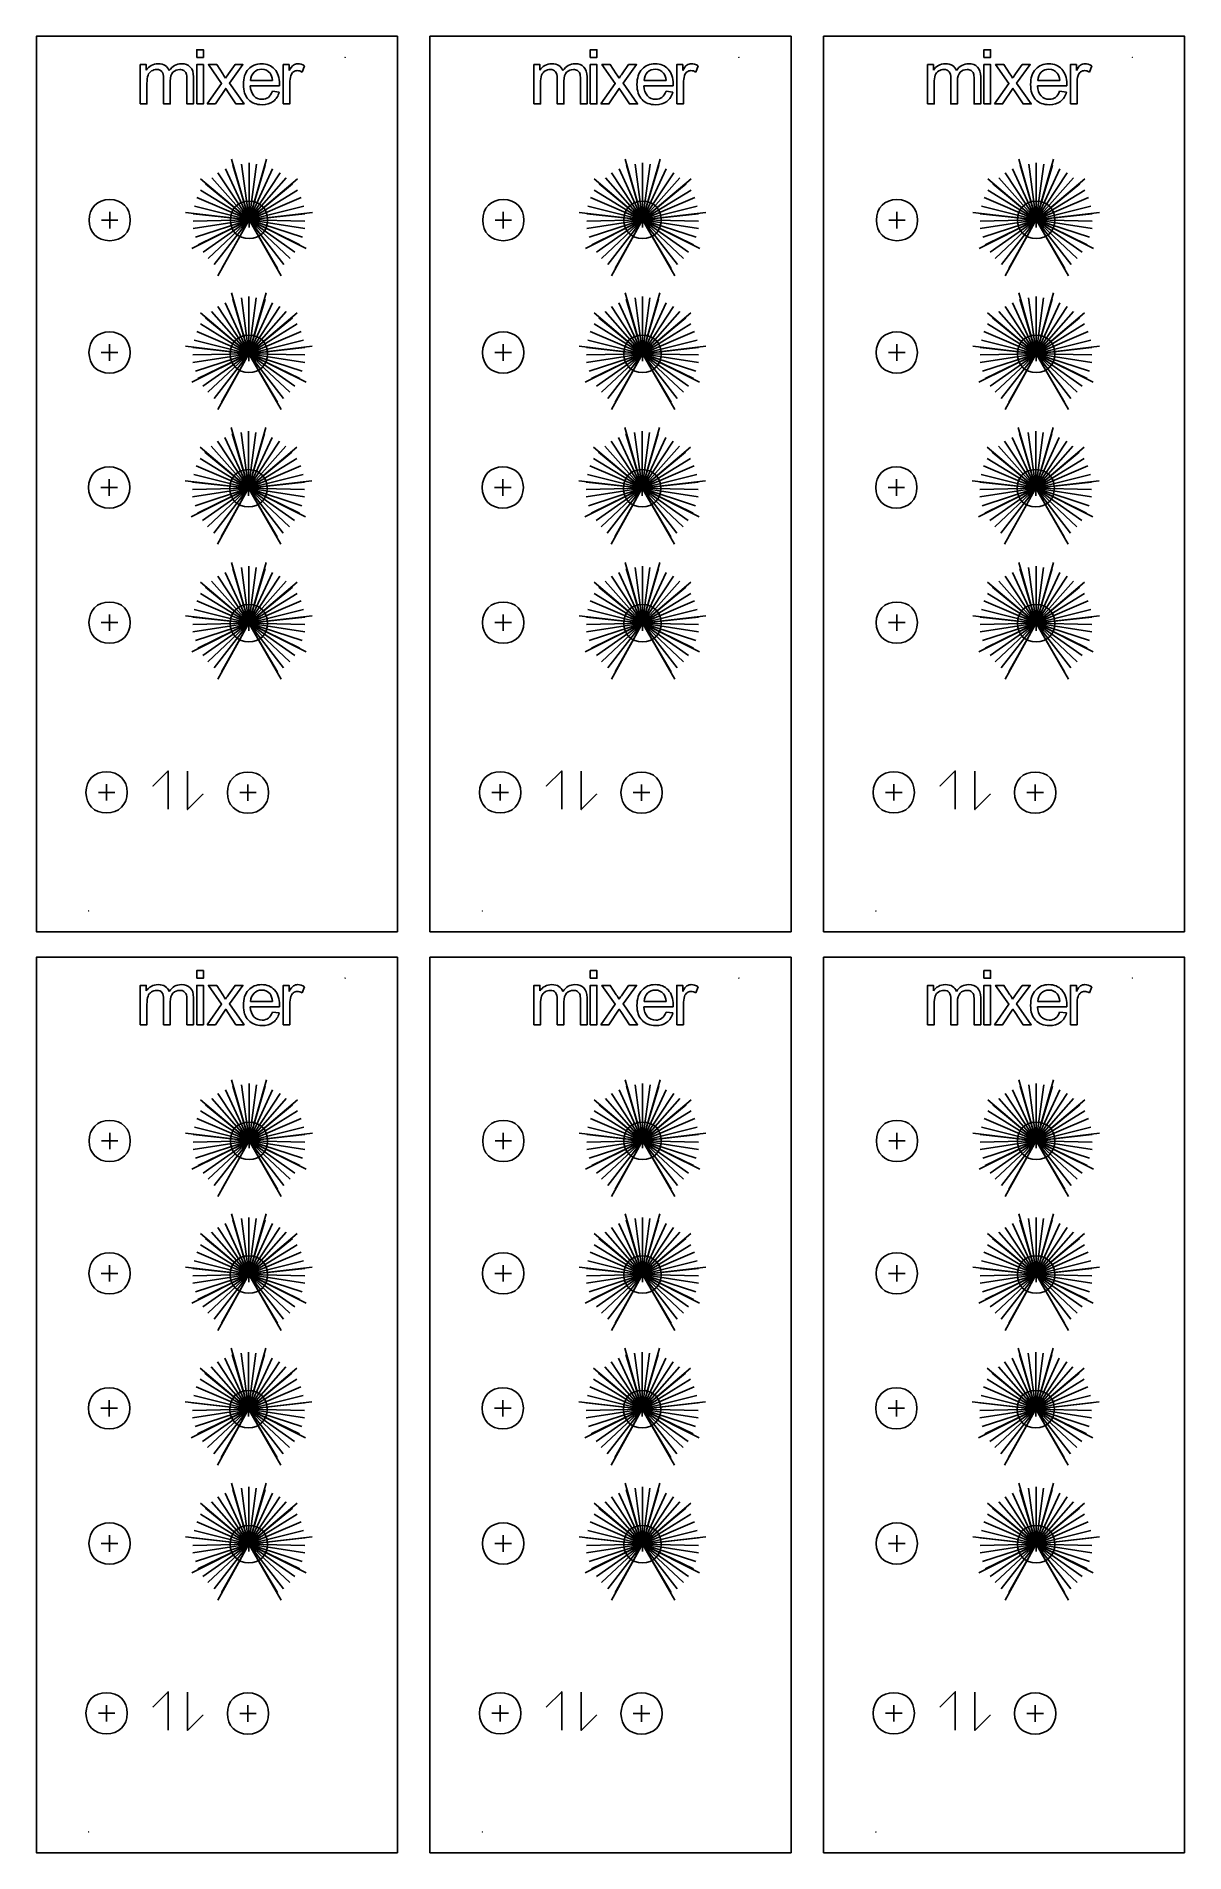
# Model space of a CAD drawing. Extents: x 13 to 178, y 11 to 272.
import ezdxf

# ---------------------------------------------------------------- set-up
doc = ezdxf.new("R2010")
doc.units = 0
doc.layers.add('4chan_mixer_panel', color=7, linetype='CONTINUOUS')

msp = doc.modelspace()

# ---------------------------------------------------------------- linework, layer by layer
at = {"layer": '4chan_mixer_panel', "color": 7}
for points in [[(65.131756, 143.094449), (65.131756, 271.536957), (13.347012, 271.536957), (13.347012, 143.094449), (65.131756, 143.094449)], [(121.5762, 143.094449), (121.5762, 271.536957), (69.791457, 271.536957), (69.791457, 143.094449), (121.5762, 143.094449)], [(178.020645, 143.094449), (178.020645, 271.536957), (126.235901, 271.536957), (126.235901, 143.094449), (178.020645, 143.094449)], [(36.346262, 268.519531), (36.346262, 269.61591), (37.299634, 269.61591), (37.299634, 268.519531), (36.346262, 268.519531)], [(92.790707, 268.519531), (92.790707, 269.61591), (93.744079, 269.61591), (93.744079, 268.519531), (92.790707, 268.519531)], [(149.235151, 268.519531), (149.235151, 269.61591), (150.188523, 269.61591), (150.188523, 268.519531), (149.235151, 268.519531)], [(28.256521, 261.851225), (28.256521, 267.476118), (29.109259, 267.476118), (29.109259, 266.686939)], [(36.346262, 261.851225), (36.346262, 267.476118), (37.299634, 267.476118), (37.299634, 261.851225), (36.346262, 261.851225)], [(37.865562, 261.851225), (39.920608, 264.774898), (38.019161, 267.476118), (39.210875, 267.476118), (40.074206, 266.157287)], [(40.895165, 266.146695), (41.843241, 267.476118), (42.98199, 267.476118), (41.038171, 264.827864), (43.130293, 261.851225), (41.959764, 261.851225), (40.805125, 263.599074), (40.497927, 264.070462), (39.020201, 261.851225), (37.865562, 261.851225)], [(48.744448, 261.851225), (48.744448, 267.476118), (49.602482, 267.476118), (49.602482, 266.623381)], [(51.800534, 267.296036), (51.47215, 266.411521)], [(84.700965, 261.851225), (84.700965, 267.476118), (85.553703, 267.476118), (85.553703, 266.686939)], [(92.790707, 261.851225), (92.790707, 267.476118), (93.744079, 267.476118), (93.744079, 261.851225), (92.790707, 261.851225)], [(94.310006, 261.851225), (96.365052, 264.774898), (94.463605, 267.476118), (95.65532, 267.476118), (96.518651, 266.157287)], [(97.33961, 266.146695), (98.287685, 267.476118), (99.426435, 267.476118), (97.482616, 264.827864), (99.574737, 261.851225), (98.404208, 261.851225), (97.249569, 263.599074), (96.942371, 264.070462), (95.464645, 261.851225), (94.310006, 261.851225)], [(105.188892, 261.851225), (105.188892, 267.476118), (106.046927, 267.476118), (106.046927, 266.623381)], [(108.244978, 267.296036), (107.916594, 266.411521)], [(141.14541, 261.851225), (141.14541, 267.476118), (141.998148, 267.476118), (141.998148, 266.686939)], [(149.235151, 261.851225), (149.235151, 267.476118), (150.188523, 267.476118), (150.188523, 261.851225), (149.235151, 261.851225)], [(150.754451, 261.851225), (152.809496, 264.774898), (150.90805, 267.476118), (152.099764, 267.476118), (152.963095, 266.157287)], [(153.784054, 266.146695), (154.73213, 267.476118), (155.870879, 267.476118), (153.92706, 264.827864), (156.019181, 261.851225), (154.848653, 261.851225), (153.694014, 263.599074), (153.386816, 264.070462), (151.90909, 261.851225), (150.754451, 261.851225)], [(161.633336, 261.851225), (161.633336, 267.476118), (162.491371, 267.476118), (162.491371, 266.623381)], [(164.689423, 267.296036), (164.361039, 266.411521)], [(29.209893, 264.769604), (29.209893, 261.851225), (28.256521, 261.851225)], [(32.55199, 265.119173), (32.55199, 261.851225), (31.598618, 261.851225), (31.598618, 265.505817)], [(35.878198, 265.712379), (35.878198, 261.851225), (34.930123, 261.851225), (34.930123, 265.394591)], [(48.216789, 264.42003), (44.021953, 264.42003)], [(44.074918, 265.203916), (47.215748, 265.203916)], [(47.205155, 263.662633), (48.190306, 263.54081)], [(49.697819, 264.796082), (49.697819, 261.851225), (48.744448, 261.851225)], [(85.654337, 264.769604), (85.654337, 261.851225), (84.700965, 261.851225)], [(88.996435, 265.119173), (88.996435, 261.851225), (88.043063, 261.851225), (88.043063, 265.505817)], [(92.322643, 265.712379), (92.322643, 261.851225), (91.374568, 261.851225), (91.374568, 265.394591)], [(104.661233, 264.42003), (100.466397, 264.42003)], [(100.519363, 265.203916), (103.660193, 265.203916)], [(103.6496, 263.662633), (104.63475, 263.54081)], [(106.142264, 264.796082), (106.142264, 261.851225), (105.188892, 261.851225)], [(142.098782, 264.769604), (142.098782, 261.851225), (141.14541, 261.851225)], [(145.440879, 265.119173), (145.440879, 261.851225), (144.487507, 261.851225), (144.487507, 265.505817)], [(148.767087, 265.712379), (148.767087, 261.851225), (147.819012, 261.851225), (147.819012, 265.394591)], [(161.105677, 264.42003), (156.910842, 264.42003)], [(156.963807, 265.203916), (160.104637, 265.203916)], [(160.094044, 263.662633), (161.079195, 263.54081)], [(162.586708, 264.796082), (162.586708, 261.851225), (161.633336, 261.851225)], [(43.846638, 245.205927), (41.352042, 253.937008)], [(43.846638, 245.205927), (41.530228, 253.046089)], [(43.846638, 245.205927), (42.777524, 253.224256)], [(43.846638, 245.205927), (46.341231, 253.937008)], [(43.846638, 245.205927), (43.846638, 253.402451)], [(43.846638, 245.205927), (44.915749, 253.224256)], [(43.846638, 245.205927), (46.163047, 253.046089)], [(100.291082, 245.205927), (97.796486, 253.937008)], [(100.291082, 245.205927), (97.974673, 253.046089)], [(100.291082, 245.205927), (99.221968, 253.224256)], [(100.291082, 245.205927), (102.785676, 253.937008)], [(100.291082, 245.205927), (100.291082, 253.402451)], [(100.291082, 245.205927), (101.360194, 253.224256)], [(100.291082, 245.205927), (102.607492, 253.046089)], [(156.735527, 245.205927), (154.240931, 253.937008)], [(156.735527, 245.205927), (154.419117, 253.046089)], [(156.735527, 245.205927), (155.666412, 253.224256)], [(156.735527, 245.205927), (159.23012, 253.937008)], [(156.735527, 245.205927), (156.735527, 253.402451)], [(156.735527, 245.205927), (157.804638, 253.224256)], [(156.735527, 245.205927), (159.051936, 253.046089)], [(43.846638, 245.205927), (36.897407, 251.086056)], [(43.846638, 245.205927), (37.610148, 250.373303)], [(43.846638, 245.205927), (38.501075, 251.264222)], [(43.846638, 245.205927), (39.392003, 251.976975)], [(43.846638, 245.205927), (40.461114, 252.511532)], [(43.846638, 245.205927), (47.232159, 252.511532)], [(43.846638, 245.205927), (48.30127, 251.976975)], [(43.846638, 245.205927), (49.192198, 251.264222)], [(43.846638, 245.205927), (50.795866, 251.086056)], [(43.846638, 245.205927), (50.083125, 250.373303)], [(100.291082, 245.205927), (93.341851, 251.086056)], [(100.291082, 245.205927), (94.054592, 250.373303)], [(100.291082, 245.205927), (94.94552, 251.264222)], [(100.291082, 245.205927), (95.836447, 251.976975)], [(100.291082, 245.205927), (96.905559, 252.511532)], [(100.291082, 245.205927), (103.676603, 252.511532)], [(100.291082, 245.205927), (104.745715, 251.976975)], [(100.291082, 245.205927), (105.636642, 251.264222)], [(100.291082, 245.205927), (107.240311, 251.086056)], [(100.291082, 245.205927), (106.52757, 250.373303)], [(156.735527, 245.205927), (149.786296, 251.086056)], [(156.735527, 245.205927), (150.499036, 250.373303)], [(156.735527, 245.205927), (151.389964, 251.264222)], [(156.735527, 245.205927), (152.280892, 251.976975)], [(156.735527, 245.205927), (153.350003, 252.511532)], [(156.735527, 245.205927), (160.121048, 252.511532)], [(156.735527, 245.205927), (161.190159, 251.976975)], [(156.735527, 245.205927), (162.081087, 251.264222)], [(156.735527, 245.205927), (163.684755, 251.086056)], [(156.735527, 245.205927), (162.972014, 250.373303)], [(43.846638, 245.205927), (36.362852, 248.41327)], [(43.846638, 245.205927), (36.897407, 249.482384)], [(43.846638, 245.205927), (50.795866, 249.482384)], [(43.846638, 245.205927), (51.330423, 248.41327)], [(100.291082, 245.205927), (92.807297, 248.41327)], [(100.291082, 245.205927), (93.341851, 249.482384)], [(100.291082, 245.205927), (107.240311, 249.482384)], [(100.291082, 245.205927), (107.774868, 248.41327)], [(156.735527, 245.205927), (149.251741, 248.41327)], [(156.735527, 245.205927), (149.786296, 249.482384)], [(156.735527, 245.205927), (163.684755, 249.482384)], [(156.735527, 245.205927), (164.219312, 248.41327)], [(22.689657, 245.174668), (25.050945, 245.174668)], [(23.870303, 243.994019), (23.870303, 246.355316)], [(43.846638, 245.205927), (34.759184, 246.275042)], [(43.846638, 245.205927), (35.650109, 241.107666)], [(43.846638, 245.205927), (35.828295, 246.096846)], [(43.846638, 245.205927), (35.828295, 243.958618)], [(43.846638, 245.205927), (35.828295, 245.027732)], [(43.846638, 245.205927), (36.006479, 247.165961)], [(43.846638, 245.205927), (36.184666, 242.711337)], [(43.846638, 245.205927), (36.541036, 241.642223)], [(43.846638, 245.205927), (37.253777, 240.573108)], [(43.846638, 245.205927), (37.966518, 239.682189)], [(43.846638, 245.205927), (38.857446, 238.791242)], [(43.846638, 245.205927), (39.392003, 237.187571)], [(43.846638, 245.205927), (39.92656, 238.256685)], [(42.777524, 245.205927), (44.915749, 245.205927)], [(43.846638, 245.205927), (51.686794, 247.165961)], [(43.846638, 245.205927), (52.934092, 246.275042)], [(43.846638, 244.136813), (43.846638, 246.275042)], [(43.846638, 245.205927), (51.86498, 246.096846)], [(43.846638, 245.205927), (52.043164, 241.107666)], [(43.846638, 245.205927), (48.479457, 237.187571)], [(43.846638, 245.205927), (51.86498, 245.027732)], [(43.846638, 245.205927), (51.86498, 243.958618)], [(43.846638, 245.205927), (51.508607, 242.711337)], [(43.846638, 245.205927), (51.152237, 241.642223)], [(43.846638, 245.205927), (50.439496, 240.573108)], [(43.846638, 245.205927), (49.726755, 239.682189)], [(43.846638, 245.205927), (48.835827, 238.791242)], [(43.846638, 245.205927), (47.9449, 238.256685)], [(79.134101, 245.174668), (81.49539, 245.174668)], [(80.314747, 243.994019), (80.314747, 246.355316)], [(100.291082, 245.205927), (91.203628, 246.275042)], [(100.291082, 245.205927), (92.094553, 241.107666)], [(100.291082, 245.205927), (92.27274, 246.096846)], [(100.291082, 245.205927), (92.27274, 243.958618)], [(100.291082, 245.205927), (92.27274, 245.027732)], [(100.291082, 245.205927), (92.450924, 247.165961)], [(100.291082, 245.205927), (92.62911, 242.711337)], [(100.291082, 245.205927), (92.985481, 241.642223)], [(100.291082, 245.205927), (93.698222, 240.573108)], [(100.291082, 245.205927), (94.410963, 239.682189)], [(100.291082, 245.205927), (95.30189, 238.791242)], [(100.291082, 245.205927), (95.836447, 237.187571)], [(100.291082, 245.205927), (96.371004, 238.256685)], [(99.221968, 245.205927), (101.360194, 245.205927)], [(100.291082, 245.205927), (108.131238, 247.165961)], [(100.291082, 245.205927), (109.378536, 246.275042)], [(100.291082, 244.136813), (100.291082, 246.275042)], [(100.291082, 245.205927), (108.309425, 246.096846)], [(100.291082, 245.205927), (108.487609, 241.107666)], [(100.291082, 245.205927), (104.923901, 237.187571)], [(100.291082, 245.205927), (108.309425, 245.027732)], [(100.291082, 245.205927), (108.309425, 243.958618)], [(100.291082, 245.205927), (107.953052, 242.711337)], [(100.291082, 245.205927), (107.596681, 241.642223)], [(100.291082, 245.205927), (106.88394, 240.573108)], [(100.291082, 245.205927), (106.171199, 239.682189)], [(100.291082, 245.205927), (105.280272, 238.791242)], [(100.291082, 245.205927), (104.389344, 238.256685)], [(135.578546, 245.174668), (137.939834, 245.174668)], [(136.759191, 243.994019), (136.759191, 246.355316)], [(156.735527, 245.205927), (147.648073, 246.275042)], [(156.735527, 245.205927), (148.538998, 241.107666)], [(156.735527, 245.205927), (148.717184, 246.096846)], [(156.735527, 245.205927), (148.717184, 243.958618)], [(156.735527, 245.205927), (148.717184, 245.027732)], [(156.735527, 245.205927), (148.895368, 247.165961)], [(156.735527, 245.205927), (149.073555, 242.711337)], [(156.735527, 245.205927), (149.429925, 241.642223)], [(156.735527, 245.205927), (150.142666, 240.573108)], [(156.735527, 245.205927), (150.855407, 239.682189)], [(156.735527, 245.205927), (151.746335, 238.791242)], [(156.735527, 245.205927), (152.280892, 237.187571)], [(156.735527, 245.205927), (152.815449, 238.256685)], [(155.666412, 245.205927), (157.804638, 245.205927)], [(156.735527, 245.205927), (164.575683, 247.165961)], [(156.735527, 245.205927), (165.822981, 246.275042)], [(156.735527, 244.136813), (156.735527, 246.275042)], [(156.735527, 245.205927), (164.753869, 246.096846)], [(156.735527, 245.205927), (164.932053, 241.107666)], [(156.735527, 245.205927), (161.368346, 237.187571)], [(156.735527, 245.205927), (164.753869, 245.027732)], [(156.735527, 245.205927), (164.753869, 243.958618)], [(156.735527, 245.205927), (164.397496, 242.711337)], [(156.735527, 245.205927), (164.041126, 241.642223)], [(156.735527, 245.205927), (163.328385, 240.573108)], [(156.735527, 245.205927), (162.615644, 239.682189)], [(156.735527, 245.205927), (161.724716, 238.791242)], [(156.735527, 245.205927), (160.833788, 238.256685)], [(43.823531, 226.014252), (41.328935, 234.745333)], [(43.823531, 226.014252), (46.318124, 234.745333)], [(100.267975, 226.014252), (97.773379, 234.745333)], [(100.267975, 226.014252), (102.762569, 234.745333)], [(156.71242, 226.014252), (154.217824, 234.745333)], [(156.71242, 226.014252), (159.207013, 234.745333)], [(43.823531, 226.014252), (36.8743, 231.894381)], [(43.823531, 226.014252), (38.477968, 232.072547)], [(43.823531, 226.014252), (39.368896, 232.7853)], [(43.823531, 226.014252), (40.438007, 233.319857)], [(43.823531, 226.014252), (41.507121, 233.854414)], [(43.823531, 226.014252), (42.754417, 234.032581)], [(43.823531, 226.014252), (43.823531, 234.210776)], [(43.823531, 226.014252), (44.892642, 234.032581)], [(43.823531, 226.014252), (46.13994, 233.854414)], [(43.823531, 226.014252), (47.209052, 233.319857)], [(43.823531, 226.014252), (48.278163, 232.7853)], [(43.823531, 226.014252), (49.169091, 232.072547)], [(43.823531, 226.014252), (50.772759, 231.894381)], [(100.267975, 226.014252), (93.318744, 231.894381)], [(100.267975, 226.014252), (94.922413, 232.072547)], [(100.267975, 226.014252), (95.81334, 232.7853)], [(100.267975, 226.014252), (96.882452, 233.319857)], [(100.267975, 226.014252), (97.951566, 233.854414)], [(100.267975, 226.014252), (99.198861, 234.032581)], [(100.267975, 226.014252), (100.267975, 234.210776)], [(100.267975, 226.014252), (101.337087, 234.032581)], [(100.267975, 226.014252), (102.584385, 233.854414)], [(100.267975, 226.014252), (103.653496, 233.319857)], [(100.267975, 226.014252), (104.722608, 232.7853)], [(100.267975, 226.014252), (105.613535, 232.072547)], [(100.267975, 226.014252), (107.217204, 231.894381)], [(156.71242, 226.014252), (149.763189, 231.894381)], [(156.71242, 226.014252), (151.366857, 232.072547)], [(156.71242, 226.014252), (152.257785, 232.7853)], [(156.71242, 226.014252), (153.326896, 233.319857)], [(156.71242, 226.014252), (154.39601, 233.854414)], [(156.71242, 226.014252), (155.643306, 234.032581)], [(156.71242, 226.014252), (156.71242, 234.210776)], [(156.71242, 226.014252), (157.781531, 234.032581)], [(156.71242, 226.014252), (159.028829, 233.854414)], [(156.71242, 226.014252), (160.097941, 233.319857)], [(156.71242, 226.014252), (161.167052, 232.7853)], [(156.71242, 226.014252), (162.05798, 232.072547)], [(156.71242, 226.014252), (163.661648, 231.894381)], [(43.823531, 226.014252), (36.8743, 230.290709)], [(43.823531, 226.014252), (37.587041, 231.181628)], [(43.823531, 226.014252), (50.060018, 231.181628)], [(43.823531, 226.014252), (50.772759, 230.290709)], [(100.267975, 226.014252), (93.318744, 230.290709)], [(100.267975, 226.014252), (94.031485, 231.181628)], [(100.267975, 226.014252), (106.504463, 231.181628)], [(100.267975, 226.014252), (107.217204, 230.290709)], [(156.71242, 226.014252), (149.763189, 230.290709)], [(156.71242, 226.014252), (150.47593, 231.181628)], [(156.71242, 226.014252), (162.948907, 231.181628)], [(156.71242, 226.014252), (163.661648, 230.290709)], [(23.847192, 225.005544), (23.847192, 227.366841)], [(43.823531, 226.014252), (34.736077, 227.083367)], [(43.823531, 226.014252), (35.805188, 226.905171)], [(43.823531, 226.014252), (35.983372, 227.974286)], [(43.823531, 226.014252), (36.339745, 229.221595)], [(43.823531, 226.014252), (51.307316, 229.221595)], [(43.823531, 226.014252), (51.663687, 227.974286)], [(43.823531, 226.014252), (52.910985, 227.083367)], [(43.823531, 224.945138), (43.823531, 227.083367)], [(43.823531, 226.014252), (51.841873, 226.905171)], [(80.291637, 225.005544), (80.291637, 227.366841)], [(100.267975, 226.014252), (91.180521, 227.083367)], [(100.267975, 226.014252), (92.249633, 226.905171)], [(100.267975, 226.014252), (92.427817, 227.974286)], [(100.267975, 226.014252), (92.78419, 229.221595)], [(100.267975, 226.014252), (107.751761, 229.221595)], [(100.267975, 226.014252), (108.108131, 227.974286)], [(100.267975, 226.014252), (109.355429, 227.083367)], [(100.267975, 224.945138), (100.267975, 227.083367)], [(100.267975, 226.014252), (108.286318, 226.905171)], [(136.736081, 225.005544), (136.736081, 227.366841)], [(156.71242, 226.014252), (147.624966, 227.083367)], [(156.71242, 226.014252), (148.694077, 226.905171)], [(156.71242, 226.014252), (148.872261, 227.974286)], [(156.71242, 226.014252), (149.228634, 229.221595)], [(156.71242, 226.014252), (164.196205, 229.221595)], [(156.71242, 226.014252), (164.552576, 227.974286)], [(156.71242, 226.014252), (165.799874, 227.083367)], [(156.71242, 224.945138), (156.71242, 227.083367)], [(156.71242, 226.014252), (164.730762, 226.905171)], [(22.666546, 226.186192), (25.027835, 226.186192)], [(43.823531, 226.014252), (35.627002, 221.915991)], [(43.823531, 226.014252), (35.805188, 224.766943)], [(43.823531, 226.014252), (35.805188, 225.836057)], [(43.823531, 226.014252), (36.161559, 223.519662)], [(43.823531, 226.014252), (36.517929, 222.450548)], [(43.823531, 226.014252), (37.23067, 221.381433)], [(43.823531, 226.014252), (37.943411, 220.490514)], [(43.823531, 226.014252), (38.834339, 219.599567)], [(43.823531, 226.014252), (39.368896, 217.995896)], [(43.823531, 226.014252), (39.903453, 219.06501)], [(42.754417, 226.014252), (44.892642, 226.014252)], [(43.823531, 226.014252), (52.020057, 221.915991)], [(43.823531, 226.014252), (48.45635, 217.995896)], [(43.823531, 226.014252), (51.841873, 225.836057)], [(43.823531, 226.014252), (51.841873, 224.766943)], [(43.823531, 226.014252), (51.4855, 223.519662)], [(43.823531, 226.014252), (51.12913, 222.450548)], [(43.823531, 226.014252), (50.416389, 221.381433)], [(43.823531, 226.014252), (49.703648, 220.490514)], [(43.823531, 226.014252), (48.81272, 219.599567)], [(43.823531, 226.014252), (47.921793, 219.06501)], [(79.110991, 226.186192), (81.472279, 226.186192)], [(100.267975, 226.014252), (92.071446, 221.915991)], [(100.267975, 226.014252), (92.249633, 224.766943)], [(100.267975, 226.014252), (92.249633, 225.836057)], [(100.267975, 226.014252), (92.606003, 223.519662)], [(100.267975, 226.014252), (92.962374, 222.450548)], [(100.267975, 226.014252), (93.675115, 221.381433)], [(100.267975, 226.014252), (94.387856, 220.490514)], [(100.267975, 226.014252), (95.278783, 219.599567)], [(100.267975, 226.014252), (95.81334, 217.995896)], [(100.267975, 226.014252), (96.347897, 219.06501)], [(99.198861, 226.014252), (101.337087, 226.014252)], [(100.267975, 226.014252), (108.464502, 221.915991)], [(100.267975, 226.014252), (104.900794, 217.995896)], [(100.267975, 226.014252), (108.286318, 225.836057)], [(100.267975, 226.014252), (108.286318, 224.766943)], [(100.267975, 226.014252), (107.929945, 223.519662)], [(100.267975, 226.014252), (107.573574, 222.450548)], [(100.267975, 226.014252), (106.860833, 221.381433)], [(100.267975, 226.014252), (106.148092, 220.490514)], [(100.267975, 226.014252), (105.257165, 219.599567)], [(100.267975, 226.014252), (104.366237, 219.06501)], [(135.555435, 226.186192), (137.916724, 226.186192)], [(156.71242, 226.014252), (148.515891, 221.915991)], [(156.71242, 226.014252), (148.694077, 224.766943)], [(156.71242, 226.014252), (148.694077, 225.836057)], [(156.71242, 226.014252), (149.050448, 223.519662)], [(156.71242, 226.014252), (149.406818, 222.450548)], [(156.71242, 226.014252), (150.119559, 221.381433)], [(156.71242, 226.014252), (150.8323, 220.490514)], [(156.71242, 226.014252), (151.723228, 219.599567)], [(156.71242, 226.014252), (152.257785, 217.995896)], [(156.71242, 226.014252), (152.792342, 219.06501)], [(155.643306, 226.014252), (157.781531, 226.014252)], [(156.71242, 226.014252), (164.908946, 221.915991)], [(156.71242, 226.014252), (161.345239, 217.995896)], [(156.71242, 226.014252), (164.730762, 225.836057)], [(156.71242, 226.014252), (164.730762, 224.766943)], [(156.71242, 226.014252), (164.374389, 223.519662)], [(156.71242, 226.014252), (164.018019, 222.450548)], [(156.71242, 226.014252), (163.305278, 221.381433)], [(156.71242, 226.014252), (162.592537, 220.490514)], [(156.71242, 226.014252), (161.701609, 219.599567)], [(156.71242, 226.014252), (160.810682, 219.06501)], [(43.76994, 206.710252), (40.384417, 214.015856)], [(43.76994, 206.710252), (41.275344, 215.441332)], [(43.76994, 206.710252), (41.453531, 214.550413)], [(43.76994, 206.710252), (42.700826, 214.72858)], [(43.76994, 206.710252), (46.264534, 215.441332)], [(43.76994, 206.710252), (43.76994, 214.906775)], [(43.76994, 206.710252), (44.839052, 214.72858)], [(43.76994, 206.710252), (46.08635, 214.550413)], [(43.76994, 206.710252), (47.155461, 214.015856)], [(100.214385, 206.710252), (96.828861, 214.015856)], [(100.214385, 206.710252), (97.719789, 215.441332)], [(100.214385, 206.710252), (97.897975, 214.550413)], [(100.214385, 206.710252), (99.145271, 214.72858)], [(100.214385, 206.710252), (102.708978, 215.441332)], [(100.214385, 206.710252), (100.214385, 214.906775)], [(100.214385, 206.710252), (101.283496, 214.72858)], [(100.214385, 206.710252), (102.530794, 214.550413)], [(100.214385, 206.710252), (103.599906, 214.015856)], [(156.658829, 206.710252), (153.273306, 214.015856)], [(156.658829, 206.710252), (154.164233, 215.441332)], [(156.658829, 206.710252), (154.34242, 214.550413)], [(156.658829, 206.710252), (155.589715, 214.72858)], [(156.658829, 206.710252), (159.153423, 215.441332)], [(156.658829, 206.710252), (156.658829, 214.906775)], [(156.658829, 206.710252), (157.727941, 214.72858)], [(156.658829, 206.710252), (158.975239, 214.550413)], [(156.658829, 206.710252), (160.04435, 214.015856)], [(43.76994, 206.710252), (36.820709, 212.59038)], [(43.76994, 206.710252), (37.53345, 211.877628)], [(43.76994, 206.710252), (38.424378, 212.768547)], [(43.76994, 206.710252), (39.315305, 213.481299)], [(43.76994, 206.710252), (48.224573, 213.481299)], [(43.76994, 206.710252), (49.1155, 212.768547)], [(43.76994, 206.710252), (50.719169, 212.59038)], [(43.76994, 206.710252), (50.006428, 211.877628)], [(100.214385, 206.710252), (93.265154, 212.59038)], [(100.214385, 206.710252), (93.977895, 211.877628)], [(100.214385, 206.710252), (94.868822, 212.768547)], [(100.214385, 206.710252), (95.75975, 213.481299)], [(100.214385, 206.710252), (104.669017, 213.481299)], [(100.214385, 206.710252), (105.559945, 212.768547)], [(100.214385, 206.710252), (107.163613, 212.59038)], [(100.214385, 206.710252), (106.450872, 211.877628)], [(156.658829, 206.710252), (149.709598, 212.59038)], [(156.658829, 206.710252), (150.422339, 211.877628)], [(156.658829, 206.710252), (151.313267, 212.768547)], [(156.658829, 206.710252), (152.204194, 213.481299)], [(156.658829, 206.710252), (161.113462, 213.481299)], [(156.658829, 206.710252), (162.004389, 212.768547)], [(156.658829, 206.710252), (163.608058, 212.59038)], [(156.658829, 206.710252), (162.895317, 211.877628)], [(43.76994, 206.710252), (35.929782, 208.670285)], [(43.76994, 206.710252), (36.286155, 209.917594)], [(43.76994, 206.710252), (36.820709, 210.986709)], [(43.76994, 206.710252), (50.719169, 210.986709)], [(43.76994, 206.710252), (51.253726, 209.917594)], [(43.76994, 206.710252), (51.610096, 208.670285)], [(100.214385, 206.710252), (92.374226, 208.670285)], [(100.214385, 206.710252), (92.730599, 209.917594)], [(100.214385, 206.710252), (93.265154, 210.986709)], [(100.214385, 206.710252), (107.163613, 210.986709)], [(100.214385, 206.710252), (107.69817, 209.917594)], [(100.214385, 206.710252), (108.054541, 208.670285)], [(156.658829, 206.710252), (148.818671, 208.670285)], [(156.658829, 206.710252), (149.175044, 209.917594)], [(156.658829, 206.710252), (149.709598, 210.986709)], [(156.658829, 206.710252), (163.608058, 210.986709)], [(156.658829, 206.710252), (164.142615, 209.917594)], [(156.658829, 206.710252), (164.498985, 208.670285)], [(22.61296, 206.828499), (24.974248, 206.828499)], [(23.793605, 205.647851), (23.793605, 208.009148)], [(43.76994, 206.710252), (34.682486, 207.779366)], [(43.76994, 206.710252), (35.573411, 202.61199)], [(43.76994, 206.710252), (35.751598, 207.601171)], [(43.76994, 206.710252), (35.751598, 205.462942)], [(43.76994, 206.710252), (35.751598, 206.532057)], [(43.76994, 206.710252), (36.107968, 204.215661)], [(43.76994, 206.710252), (36.464339, 203.146547)], [(43.76994, 206.710252), (37.17708, 202.077433)], [(43.76994, 206.710252), (37.889821, 201.186514)], [(43.76994, 206.710252), (38.780748, 200.295566)], [(43.76994, 206.710252), (39.315305, 198.691895)], [(43.76994, 206.710252), (39.849862, 199.761009)], [(42.700826, 206.710252), (44.839052, 206.710252)], [(43.76994, 206.710252), (52.857394, 207.779366)], [(43.76994, 205.641138), (43.76994, 207.779366)], [(43.76994, 206.710252), (51.788283, 207.601171)], [(43.76994, 206.710252), (51.966467, 202.61199)], [(43.76994, 206.710252), (48.402759, 198.691895)], [(43.76994, 206.710252), (51.788283, 206.532057)], [(43.76994, 206.710252), (51.788283, 205.462942)], [(43.76994, 206.710252), (51.43191, 204.215661)], [(43.76994, 206.710252), (51.075539, 203.146547)], [(43.76994, 206.710252), (50.362798, 202.077433)], [(43.76994, 206.710252), (49.650057, 201.186514)], [(43.76994, 206.710252), (48.75913, 200.295566)], [(43.76994, 206.710252), (47.868202, 199.761009)], [(79.057404, 206.828499), (81.418692, 206.828499)], [(80.23805, 205.647851), (80.23805, 208.009148)], [(100.214385, 206.710252), (91.126931, 207.779366)], [(100.214385, 206.710252), (92.017856, 202.61199)], [(100.214385, 206.710252), (92.196042, 207.601171)], [(100.214385, 206.710252), (92.196042, 205.462942)], [(100.214385, 206.710252), (92.196042, 206.532057)], [(100.214385, 206.710252), (92.552413, 204.215661)], [(100.214385, 206.710252), (92.908783, 203.146547)], [(100.214385, 206.710252), (93.621524, 202.077433)], [(100.214385, 206.710252), (94.334265, 201.186514)], [(100.214385, 206.710252), (95.225193, 200.295566)], [(100.214385, 206.710252), (95.75975, 198.691895)], [(100.214385, 206.710252), (96.294307, 199.761009)], [(99.145271, 206.710252), (101.283496, 206.710252)], [(100.214385, 206.710252), (109.301839, 207.779366)], [(100.214385, 205.641138), (100.214385, 207.779366)], [(100.214385, 206.710252), (108.232727, 207.601171)], [(100.214385, 206.710252), (108.410911, 202.61199)], [(100.214385, 206.710252), (104.847204, 198.691895)], [(100.214385, 206.710252), (108.232727, 206.532057)], [(100.214385, 206.710252), (108.232727, 205.462942)], [(100.214385, 206.710252), (107.876354, 204.215661)], [(100.214385, 206.710252), (107.519984, 203.146547)], [(100.214385, 206.710252), (106.807243, 202.077433)], [(100.214385, 206.710252), (106.094502, 201.186514)], [(100.214385, 206.710252), (105.203574, 200.295566)], [(100.214385, 206.710252), (104.312647, 199.761009)], [(135.501848, 206.828499), (137.863137, 206.828499)], [(136.682494, 205.647851), (136.682494, 208.009148)], [(156.658829, 206.710252), (147.571375, 207.779366)], [(156.658829, 206.710252), (148.4623, 202.61199)], [(156.658829, 206.710252), (148.640487, 207.601171)], [(156.658829, 206.710252), (148.640487, 205.462942)], [(156.658829, 206.710252), (148.640487, 206.532057)], [(156.658829, 206.710252), (148.996857, 204.215661)], [(156.658829, 206.710252), (149.353228, 203.146547)], [(156.658829, 206.710252), (150.065969, 202.077433)], [(156.658829, 206.710252), (150.77871, 201.186514)], [(156.658829, 206.710252), (151.669637, 200.295566)], [(156.658829, 206.710252), (152.204194, 198.691895)], [(156.658829, 206.710252), (152.738751, 199.761009)], [(155.589715, 206.710252), (157.727941, 206.710252)], [(156.658829, 206.710252), (165.746283, 207.779366)], [(156.658829, 205.641138), (156.658829, 207.779366)], [(156.658829, 206.710252), (164.677172, 207.601171)], [(156.658829, 206.710252), (164.855356, 202.61199)], [(156.658829, 206.710252), (161.291648, 198.691895)], [(156.658829, 206.710252), (164.677172, 206.532057)], [(156.658829, 206.710252), (164.677172, 205.462942)], [(156.658829, 206.710252), (164.320799, 204.215661)], [(156.658829, 206.710252), (163.964428, 203.146547)], [(156.658829, 206.710252), (163.251687, 202.077433)], [(156.658829, 206.710252), (162.538946, 201.186514)], [(156.658829, 206.710252), (161.648019, 200.295566)], [(156.658829, 206.710252), (160.757091, 199.761009)], [(43.823531, 187.349807), (41.328935, 196.080888)], [(43.823531, 187.349807), (46.318124, 196.080888)], [(43.823531, 187.349807), (43.823531, 195.546331)], [(100.267975, 187.349807), (97.773379, 196.080888)], [(100.267975, 187.349807), (102.762569, 196.080888)], [(100.267975, 187.349807), (100.267975, 195.546331)], [(156.71242, 187.349807), (154.217824, 196.080888)], [(156.71242, 187.349807), (159.207013, 196.080888)], [(156.71242, 187.349807), (156.71242, 195.546331)], [(43.823531, 187.349807), (36.8743, 193.229936)], [(43.823531, 187.349807), (38.477968, 193.408102)], [(43.823531, 187.349807), (39.368896, 194.120855)], [(43.823531, 187.349807), (40.438007, 194.655412)], [(43.823531, 187.349807), (41.507121, 195.189969)], [(43.823531, 187.349807), (42.754417, 195.368136)], [(43.823531, 187.349807), (44.892642, 195.368136)], [(43.823531, 187.349807), (46.13994, 195.189969)], [(43.823531, 187.349807), (47.209052, 194.655412)], [(43.823531, 187.349807), (48.278163, 194.120855)], [(43.823531, 187.349807), (49.169091, 193.408102)], [(43.823531, 187.349807), (50.772759, 193.229936)], [(100.267975, 187.349807), (93.318744, 193.229936)], [(100.267975, 187.349807), (94.922413, 193.408102)], [(100.267975, 187.349807), (95.81334, 194.120855)], [(100.267975, 187.349807), (96.882452, 194.655412)], [(100.267975, 187.349807), (97.951566, 195.189969)], [(100.267975, 187.349807), (99.198861, 195.368136)], [(100.267975, 187.349807), (101.337087, 195.368136)], [(100.267975, 187.349807), (102.584385, 195.189969)], [(100.267975, 187.349807), (103.653496, 194.655412)], [(100.267975, 187.349807), (104.722608, 194.120855)], [(100.267975, 187.349807), (105.613535, 193.408102)], [(100.267975, 187.349807), (107.217204, 193.229936)], [(156.71242, 187.349807), (149.763189, 193.229936)], [(156.71242, 187.349807), (151.366857, 193.408102)], [(156.71242, 187.349807), (152.257785, 194.120855)], [(156.71242, 187.349807), (153.326896, 194.655412)], [(156.71242, 187.349807), (154.39601, 195.189969)], [(156.71242, 187.349807), (155.643306, 195.368136)], [(156.71242, 187.349807), (157.781531, 195.368136)], [(156.71242, 187.349807), (159.028829, 195.189969)], [(156.71242, 187.349807), (160.097941, 194.655412)], [(156.71242, 187.349807), (161.167052, 194.120855)], [(156.71242, 187.349807), (162.05798, 193.408102)], [(156.71242, 187.349807), (163.661648, 193.229936)], [(43.823531, 187.349807), (36.339745, 190.55715)], [(43.823531, 187.349807), (36.8743, 191.626264)], [(43.823531, 187.349807), (37.587041, 192.517183)], [(43.823531, 187.349807), (50.060018, 192.517183)], [(43.823531, 187.349807), (50.772759, 191.626264)], [(43.823531, 187.349807), (51.307316, 190.55715)], [(100.267975, 187.349807), (92.78419, 190.55715)], [(100.267975, 187.349807), (93.318744, 191.626264)], [(100.267975, 187.349807), (94.031485, 192.517183)], [(100.267975, 187.349807), (106.504463, 192.517183)], [(100.267975, 187.349807), (107.217204, 191.626264)], [(100.267975, 187.349807), (107.751761, 190.55715)], [(156.71242, 187.349807), (149.228634, 190.55715)], [(156.71242, 187.349807), (149.763189, 191.626264)], [(156.71242, 187.349807), (150.47593, 192.517183)], [(156.71242, 187.349807), (162.948907, 192.517183)], [(156.71242, 187.349807), (163.661648, 191.626264)], [(156.71242, 187.349807), (164.196205, 190.55715)], [(23.847196, 186.259043), (23.847196, 188.62034)], [(43.823531, 187.349807), (34.736077, 188.418922)], [(43.823531, 187.349807), (35.805188, 188.240726)], [(43.823531, 187.349807), (35.983372, 189.309841)], [(43.823531, 187.349807), (51.663687, 189.309841)], [(43.823531, 187.349807), (52.910985, 188.418922)], [(43.823531, 186.280693), (43.823531, 188.418922)], [(43.823531, 187.349807), (51.841873, 188.240726)], [(80.29164, 186.259043), (80.29164, 188.62034)], [(100.267975, 187.349807), (91.180521, 188.418922)], [(100.267975, 187.349807), (92.249633, 188.240726)], [(100.267975, 187.349807), (92.427817, 189.309841)], [(100.267975, 187.349807), (108.108131, 189.309841)], [(100.267975, 187.349807), (109.355429, 188.418922)], [(100.267975, 186.280693), (100.267975, 188.418922)], [(100.267975, 187.349807), (108.286318, 188.240726)], [(136.736085, 186.259043), (136.736085, 188.62034)], [(156.71242, 187.349807), (147.624966, 188.418922)], [(156.71242, 187.349807), (148.694077, 188.240726)], [(156.71242, 187.349807), (148.872261, 189.309841)], [(156.71242, 187.349807), (164.552576, 189.309841)], [(156.71242, 187.349807), (165.799874, 188.418922)], [(156.71242, 186.280693), (156.71242, 188.418922)], [(156.71242, 187.349807), (164.730762, 188.240726)], [(22.66655, 187.439692), (25.027838, 187.439692)], [(43.823531, 187.349807), (35.627002, 183.251546)], [(43.823531, 187.349807), (35.805188, 186.102498)], [(43.823531, 187.349807), (35.805188, 187.171612)], [(43.823531, 187.349807), (36.161559, 184.855217)], [(43.823531, 187.349807), (36.517929, 183.786103)], [(43.823531, 187.349807), (37.23067, 182.716988)], [(43.823531, 187.349807), (37.943411, 181.826069)], [(43.823531, 187.349807), (38.834339, 180.935122)], [(43.823531, 187.349807), (39.368896, 179.331451)], [(43.823531, 187.349807), (39.903453, 180.400565)], [(42.754417, 187.349807), (44.892642, 187.349807)], [(43.823531, 187.349807), (52.020057, 183.251546)], [(43.823531, 187.349807), (48.45635, 179.331451)], [(43.823531, 187.349807), (51.841873, 187.171612)], [(43.823531, 187.349807), (51.841873, 186.102498)], [(43.823531, 187.349807), (51.4855, 184.855217)], [(43.823531, 187.349807), (51.12913, 183.786103)], [(43.823531, 187.349807), (50.416389, 182.716988)], [(43.823531, 187.349807), (49.703648, 181.826069)], [(43.823531, 187.349807), (48.81272, 180.935122)], [(43.823531, 187.349807), (47.921793, 180.400565)], [(79.110994, 187.439692), (81.472283, 187.439692)], [(100.267975, 187.349807), (92.071446, 183.251546)], [(100.267975, 187.349807), (92.249633, 186.102498)], [(100.267975, 187.349807), (92.249633, 187.171612)], [(100.267975, 187.349807), (92.606003, 184.855217)], [(100.267975, 187.349807), (92.962374, 183.786103)], [(100.267975, 187.349807), (93.675115, 182.716988)], [(100.267975, 187.349807), (94.387856, 181.826069)], [(100.267975, 187.349807), (95.278783, 180.935122)], [(100.267975, 187.349807), (95.81334, 179.331451)], [(100.267975, 187.349807), (96.347897, 180.400565)], [(99.198861, 187.349807), (101.337087, 187.349807)], [(100.267975, 187.349807), (108.464502, 183.251546)], [(100.267975, 187.349807), (104.900794, 179.331451)], [(100.267975, 187.349807), (108.286318, 187.171612)], [(100.267975, 187.349807), (108.286318, 186.102498)], [(100.267975, 187.349807), (107.929945, 184.855217)], [(100.267975, 187.349807), (107.573574, 183.786103)], [(100.267975, 187.349807), (106.860833, 182.716988)], [(100.267975, 187.349807), (106.148092, 181.826069)], [(100.267975, 187.349807), (105.257165, 180.935122)], [(100.267975, 187.349807), (104.366237, 180.400565)], [(135.555439, 187.439692), (137.916727, 187.439692)], [(156.71242, 187.349807), (148.515891, 183.251546)], [(156.71242, 187.349807), (148.694077, 186.102498)], [(156.71242, 187.349807), (148.694077, 187.171612)], [(156.71242, 187.349807), (149.050448, 184.855217)], [(156.71242, 187.349807), (149.406818, 183.786103)], [(156.71242, 187.349807), (150.119559, 182.716988)], [(156.71242, 187.349807), (150.8323, 181.826069)], [(156.71242, 187.349807), (151.723228, 180.935122)], [(156.71242, 187.349807), (152.257785, 179.331451)], [(156.71242, 187.349807), (152.792342, 180.400565)], [(155.643306, 187.349807), (157.781531, 187.349807)], [(156.71242, 187.349807), (164.908946, 183.251546)], [(156.71242, 187.349807), (161.345239, 179.331451)], [(156.71242, 187.349807), (164.730762, 187.171612)], [(156.71242, 187.349807), (164.730762, 186.102498)], [(156.71242, 187.349807), (164.374389, 184.855217)], [(156.71242, 187.349807), (164.018019, 183.786103)], [(156.71242, 187.349807), (163.305278, 182.716988)], [(156.71242, 187.349807), (162.592537, 181.826069)], [(156.71242, 187.349807), (161.701609, 180.935122)], [(156.71242, 187.349807), (160.810682, 180.400565)], [(23.418482, 161.911944), (23.418482, 164.273241)], [(32.237662, 160.679716), (32.237662, 166.176699), (30.036823, 163.975718), (30.036823, 163.968663)], [(35.048031, 166.117432), (35.048031, 160.620449), (37.243508, 162.815785), (37.243508, 162.812257)], [(43.69344, 161.876669), (43.69344, 164.237966)], [(79.862927, 161.911944), (79.862927, 164.273241)], [(88.682107, 160.679716), (88.682107, 166.176699), (86.481267, 163.975718), (86.481267, 163.968663)], [(91.492476, 166.117432), (91.492476, 160.620449), (93.687953, 162.815785), (93.687953, 162.812257)], [(100.137884, 161.876669), (100.137884, 164.237966)], [(136.307371, 161.911944), (136.307371, 164.273241)], [(145.126551, 160.679716), (145.126551, 166.176699), (142.925712, 163.975718), (142.925712, 163.968663)], [(147.93692, 166.117432), (147.93692, 160.620449), (150.132397, 162.815785), (150.132397, 162.812257)], [(156.582329, 161.876669), (156.582329, 164.237966)], [(22.237837, 163.092592), (24.599125, 163.092592)], [(42.512791, 163.057318), (44.874081, 163.057318)], [(78.682281, 163.092592), (81.04357, 163.092592)], [(98.957236, 163.057318), (101.318526, 163.057318)], [(135.126726, 163.092592), (137.488014, 163.092592)], [(155.40168, 163.057318), (157.76297, 163.057318)], [(65.131756, 11.014449), (65.131756, 139.456957), (13.347012, 139.456957), (13.347012, 11.014449), (65.131756, 11.014449)], [(121.5762, 11.014449), (121.5762, 139.456957), (69.791457, 139.456957), (69.791457, 11.014449), (121.5762, 11.014449)], [(178.020645, 11.014449), (178.020645, 139.456957), (126.235901, 139.456957), (126.235901, 11.014449), (178.020645, 11.014449)], [(36.346262, 136.439531), (36.346262, 137.53591), (37.299634, 137.53591), (37.299634, 136.439531), (36.346262, 136.439531)], [(92.790707, 136.439531), (92.790707, 137.53591), (93.744079, 137.53591), (93.744079, 136.439531), (92.790707, 136.439531)], [(149.235151, 136.439531), (149.235151, 137.53591), (150.188523, 137.53591), (150.188523, 136.439531), (149.235151, 136.439531)], [(28.256521, 129.771225), (28.256521, 135.396118), (29.109259, 135.396118), (29.109259, 134.606939)], [(32.55199, 133.039173), (32.55199, 129.771225), (31.598618, 129.771225), (31.598618, 133.425817)], [(35.878198, 133.632379), (35.878198, 129.771225), (34.930123, 129.771225), (34.930123, 133.314591)], [(36.346262, 129.771225), (36.346262, 135.396118), (37.299634, 135.396118), (37.299634, 129.771225), (36.346262, 129.771225)], [(37.865562, 129.771225), (39.920608, 132.694898), (38.019161, 135.396118), (39.210875, 135.396118), (40.074206, 134.077287)], [(40.895165, 134.066695), (41.843241, 135.396118), (42.98199, 135.396118), (41.038171, 132.747864), (43.130293, 129.771225), (41.959764, 129.771225), (40.805125, 131.519074), (40.497927, 131.990462), (39.020201, 129.771225), (37.865562, 129.771225)], [(44.074918, 133.123916), (47.215748, 133.123916)], [(48.744448, 129.771225), (48.744448, 135.396118), (49.602482, 135.396118), (49.602482, 134.543381)], [(51.800534, 135.216036), (51.47215, 134.331521)], [(84.700965, 129.771225), (84.700965, 135.396118), (85.553703, 135.396118), (85.553703, 134.606939)], [(88.996435, 133.039173), (88.996435, 129.771225), (88.043063, 129.771225), (88.043063, 133.425817)], [(92.322643, 133.632379), (92.322643, 129.771225), (91.374568, 129.771225), (91.374568, 133.314591)], [(92.790707, 129.771225), (92.790707, 135.396118), (93.744079, 135.396118), (93.744079, 129.771225), (92.790707, 129.771225)], [(94.310006, 129.771225), (96.365052, 132.694898), (94.463605, 135.396118), (95.65532, 135.396118), (96.518651, 134.077287)], [(97.33961, 134.066695), (98.287685, 135.396118), (99.426435, 135.396118), (97.482616, 132.747864), (99.574737, 129.771225), (98.404208, 129.771225), (97.249569, 131.519074), (96.942371, 131.990462), (95.464645, 129.771225), (94.310006, 129.771225)], [(100.519363, 133.123916), (103.660193, 133.123916)], [(105.188892, 129.771225), (105.188892, 135.396118), (106.046927, 135.396118), (106.046927, 134.543381)], [(108.244978, 135.216036), (107.916594, 134.331521)], [(141.14541, 129.771225), (141.14541, 135.396118), (141.998148, 135.396118), (141.998148, 134.606939)], [(145.440879, 133.039173), (145.440879, 129.771225), (144.487507, 129.771225), (144.487507, 133.425817)], [(148.767087, 133.632379), (148.767087, 129.771225), (147.819012, 129.771225), (147.819012, 133.314591)], [(149.235151, 129.771225), (149.235151, 135.396118), (150.188523, 135.396118), (150.188523, 129.771225), (149.235151, 129.771225)], [(150.754451, 129.771225), (152.809496, 132.694898), (150.90805, 135.396118), (152.099764, 135.396118), (152.963095, 134.077287)], [(153.784054, 134.066695), (154.73213, 135.396118), (155.870879, 135.396118), (153.92706, 132.747864), (156.019181, 129.771225), (154.848653, 129.771225), (153.694014, 131.519074), (153.386816, 131.990462), (151.90909, 129.771225), (150.754451, 129.771225)], [(156.963807, 133.123916), (160.104637, 133.123916)], [(161.633336, 129.771225), (161.633336, 135.396118), (162.491371, 135.396118), (162.491371, 134.543381)], [(164.689423, 135.216036), (164.361039, 134.331521)], [(29.209893, 132.689604), (29.209893, 129.771225), (28.256521, 129.771225)], [(48.216789, 132.34003), (44.021953, 132.34003)], [(47.205155, 131.582633), (48.190306, 131.46081)], [(49.697819, 132.716082), (49.697819, 129.771225), (48.744448, 129.771225)], [(85.654337, 132.689604), (85.654337, 129.771225), (84.700965, 129.771225)], [(104.661233, 132.34003), (100.466397, 132.34003)], [(103.6496, 131.582633), (104.63475, 131.46081)], [(106.142264, 132.716082), (106.142264, 129.771225), (105.188892, 129.771225)], [(142.098782, 132.689604), (142.098782, 129.771225), (141.14541, 129.771225)], [(161.105677, 132.34003), (156.910842, 132.34003)], [(160.094044, 131.582633), (161.079195, 131.46081)], [(162.586708, 132.716082), (162.586708, 129.771225), (161.633336, 129.771225)], [(43.846638, 113.125927), (39.392003, 119.896975)], [(43.846638, 113.125927), (40.461114, 120.431532)], [(43.846638, 113.125927), (41.352042, 121.857008)], [(43.846638, 113.125927), (41.530228, 120.966089)], [(43.846638, 113.125927), (42.777524, 121.144256)], [(43.846638, 113.125927), (46.341231, 121.857008)], [(43.846638, 113.125927), (43.846638, 121.322451)], [(43.846638, 113.125927), (44.915749, 121.144256)], [(43.846638, 113.125927), (46.163047, 120.966089)], [(43.846638, 113.125927), (47.232159, 120.431532)], [(43.846638, 113.125927), (48.30127, 119.896975)], [(100.291082, 113.125927), (95.836447, 119.896975)], [(100.291082, 113.125927), (96.905559, 120.431532)], [(100.291082, 113.125927), (97.796486, 121.857008)], [(100.291082, 113.125927), (97.974673, 120.966089)], [(100.291082, 113.125927), (99.221968, 121.144256)], [(100.291082, 113.125927), (102.785676, 121.857008)], [(100.291082, 113.125927), (100.291082, 121.322451)], [(100.291082, 113.125927), (101.360194, 121.144256)], [(100.291082, 113.125927), (102.607492, 120.966089)], [(100.291082, 113.125927), (103.676603, 120.431532)], [(100.291082, 113.125927), (104.745715, 119.896975)], [(156.735527, 113.125927), (152.280892, 119.896975)], [(156.735527, 113.125927), (153.350003, 120.431532)], [(156.735527, 113.125927), (154.240931, 121.857008)], [(156.735527, 113.125927), (154.419117, 120.966089)], [(156.735527, 113.125927), (155.666412, 121.144256)], [(156.735527, 113.125927), (159.23012, 121.857008)], [(156.735527, 113.125927), (156.735527, 121.322451)], [(156.735527, 113.125927), (157.804638, 121.144256)], [(156.735527, 113.125927), (159.051936, 120.966089)], [(156.735527, 113.125927), (160.121048, 120.431532)], [(156.735527, 113.125927), (161.190159, 119.896975)], [(43.846638, 113.125927), (36.897407, 119.006056)], [(43.846638, 113.125927), (36.897407, 117.402384)], [(43.846638, 113.125927), (37.610148, 118.293303)], [(43.846638, 113.125927), (38.501075, 119.184222)], [(43.846638, 113.125927), (49.192198, 119.184222)], [(43.846638, 113.125927), (50.795866, 119.006056)], [(43.846638, 113.125927), (50.083125, 118.293303)], [(43.846638, 113.125927), (50.795866, 117.402384)], [(100.291082, 113.125927), (93.341851, 119.006056)], [(100.291082, 113.125927), (93.341851, 117.402384)], [(100.291082, 113.125927), (94.054592, 118.293303)], [(100.291082, 113.125927), (94.94552, 119.184222)], [(100.291082, 113.125927), (105.636642, 119.184222)], [(100.291082, 113.125927), (107.240311, 119.006056)], [(100.291082, 113.125927), (106.52757, 118.293303)], [(100.291082, 113.125927), (107.240311, 117.402384)], [(156.735527, 113.125927), (149.786296, 119.006056)], [(156.735527, 113.125927), (149.786296, 117.402384)], [(156.735527, 113.125927), (150.499036, 118.293303)], [(156.735527, 113.125927), (151.389964, 119.184222)], [(156.735527, 113.125927), (162.081087, 119.184222)], [(156.735527, 113.125927), (163.684755, 119.006056)], [(156.735527, 113.125927), (162.972014, 118.293303)], [(156.735527, 113.125927), (163.684755, 117.402384)], [(43.846638, 113.125927), (36.006479, 115.085961)], [(43.846638, 113.125927), (36.362852, 116.33327)], [(43.846638, 113.125927), (51.330423, 116.33327)], [(43.846638, 113.125927), (51.686794, 115.085961)], [(100.291082, 113.125927), (92.450924, 115.085961)], [(100.291082, 113.125927), (92.807297, 116.33327)], [(100.291082, 113.125927), (107.774868, 116.33327)], [(100.291082, 113.125927), (108.131238, 115.085961)], [(156.735527, 113.125927), (148.895368, 115.085961)], [(156.735527, 113.125927), (149.251741, 116.33327)], [(156.735527, 113.125927), (164.219312, 116.33327)], [(156.735527, 113.125927), (164.575683, 115.085961)], [(22.689657, 113.094668), (25.050945, 113.094668)], [(23.870303, 111.914019), (23.870303, 114.275316)], [(43.846638, 113.125927), (34.759184, 114.195042)], [(43.846638, 113.125927), (35.650109, 109.027666)], [(43.846638, 113.125927), (35.828295, 114.016846)], [(43.846638, 113.125927), (35.828295, 111.878618)], [(43.846638, 113.125927), (35.828295, 112.947732)], [(43.846638, 113.125927), (36.184666, 110.631337)], [(43.846638, 113.125927), (36.541036, 109.562223)], [(43.846638, 113.125927), (37.253777, 108.493108)], [(43.846638, 113.125927), (37.966518, 107.602189)], [(43.846638, 113.125927), (38.857446, 106.711242)], [(43.846638, 113.125927), (39.392003, 105.107571)], [(43.846638, 113.125927), (39.92656, 106.176685)], [(42.777524, 113.125927), (44.915749, 113.125927)], [(43.846638, 113.125927), (52.934092, 114.195042)], [(43.846638, 112.056813), (43.846638, 114.195042)], [(43.846638, 113.125927), (51.86498, 114.016846)], [(43.846638, 113.125927), (52.043164, 109.027666)], [(43.846638, 113.125927), (48.479457, 105.107571)], [(43.846638, 113.125927), (51.86498, 112.947732)], [(43.846638, 113.125927), (51.86498, 111.878618)], [(43.846638, 113.125927), (51.508607, 110.631337)], [(43.846638, 113.125927), (51.152237, 109.562223)], [(43.846638, 113.125927), (50.439496, 108.493108)], [(43.846638, 113.125927), (49.726755, 107.602189)], [(43.846638, 113.125927), (48.835827, 106.711242)], [(43.846638, 113.125927), (47.9449, 106.176685)], [(79.134101, 113.094668), (81.49539, 113.094668)], [(80.314747, 111.914019), (80.314747, 114.275316)], [(100.291082, 113.125927), (91.203628, 114.195042)], [(100.291082, 113.125927), (92.094553, 109.027666)], [(100.291082, 113.125927), (92.27274, 114.016846)], [(100.291082, 113.125927), (92.27274, 111.878618)], [(100.291082, 113.125927), (92.27274, 112.947732)], [(100.291082, 113.125927), (92.62911, 110.631337)], [(100.291082, 113.125927), (92.985481, 109.562223)], [(100.291082, 113.125927), (93.698222, 108.493108)], [(100.291082, 113.125927), (94.410963, 107.602189)], [(100.291082, 113.125927), (95.30189, 106.711242)], [(100.291082, 113.125927), (95.836447, 105.107571)], [(100.291082, 113.125927), (96.371004, 106.176685)], [(99.221968, 113.125927), (101.360194, 113.125927)], [(100.291082, 113.125927), (109.378536, 114.195042)], [(100.291082, 112.056813), (100.291082, 114.195042)], [(100.291082, 113.125927), (108.309425, 114.016846)], [(100.291082, 113.125927), (108.487609, 109.027666)], [(100.291082, 113.125927), (104.923901, 105.107571)], [(100.291082, 113.125927), (108.309425, 112.947732)], [(100.291082, 113.125927), (108.309425, 111.878618)], [(100.291082, 113.125927), (107.953052, 110.631337)], [(100.291082, 113.125927), (107.596681, 109.562223)], [(100.291082, 113.125927), (106.88394, 108.493108)], [(100.291082, 113.125927), (106.171199, 107.602189)], [(100.291082, 113.125927), (105.280272, 106.711242)], [(100.291082, 113.125927), (104.389344, 106.176685)], [(135.578546, 113.094668), (137.939834, 113.094668)], [(136.759191, 111.914019), (136.759191, 114.275316)], [(156.735527, 113.125927), (147.648073, 114.195042)], [(156.735527, 113.125927), (148.538998, 109.027666)], [(156.735527, 113.125927), (148.717184, 114.016846)], [(156.735527, 113.125927), (148.717184, 111.878618)], [(156.735527, 113.125927), (148.717184, 112.947732)], [(156.735527, 113.125927), (149.073555, 110.631337)], [(156.735527, 113.125927), (149.429925, 109.562223)], [(156.735527, 113.125927), (150.142666, 108.493108)], [(156.735527, 113.125927), (150.855407, 107.602189)], [(156.735527, 113.125927), (151.746335, 106.711242)], [(156.735527, 113.125927), (152.280892, 105.107571)], [(156.735527, 113.125927), (152.815449, 106.176685)], [(155.666412, 113.125927), (157.804638, 113.125927)], [(156.735527, 113.125927), (165.822981, 114.195042)], [(156.735527, 112.056813), (156.735527, 114.195042)], [(156.735527, 113.125927), (164.753869, 114.016846)], [(156.735527, 113.125927), (164.932053, 109.027666)], [(156.735527, 113.125927), (161.368346, 105.107571)], [(156.735527, 113.125927), (164.753869, 112.947732)], [(156.735527, 113.125927), (164.753869, 111.878618)], [(156.735527, 113.125927), (164.397496, 110.631337)], [(156.735527, 113.125927), (164.041126, 109.562223)], [(156.735527, 113.125927), (163.328385, 108.493108)], [(156.735527, 113.125927), (162.615644, 107.602189)], [(156.735527, 113.125927), (161.724716, 106.711242)], [(156.735527, 113.125927), (160.833788, 106.176685)], [(43.823531, 93.934252), (41.328935, 102.665333)], [(43.823531, 93.934252), (41.507121, 101.774414)], [(43.823531, 93.934252), (42.754417, 101.952581)], [(43.823531, 93.934252), (46.318124, 102.665333)], [(43.823531, 93.934252), (43.823531, 102.130776)], [(43.823531, 93.934252), (44.892642, 101.952581)], [(43.823531, 93.934252), (46.13994, 101.774414)], [(100.267975, 93.934252), (97.773379, 102.665333)], [(100.267975, 93.934252), (97.951566, 101.774414)], [(100.267975, 93.934252), (99.198861, 101.952581)], [(100.267975, 93.934252), (102.762569, 102.665333)], [(100.267975, 93.934252), (100.267975, 102.130776)], [(100.267975, 93.934252), (101.337087, 101.952581)], [(100.267975, 93.934252), (102.584385, 101.774414)], [(156.71242, 93.934252), (154.217824, 102.665333)], [(156.71242, 93.934252), (154.39601, 101.774414)], [(156.71242, 93.934252), (155.643306, 101.952581)], [(156.71242, 93.934252), (159.207013, 102.665333)], [(156.71242, 93.934252), (156.71242, 102.130776)], [(156.71242, 93.934252), (157.781531, 101.952581)], [(156.71242, 93.934252), (159.028829, 101.774414)], [(43.823531, 93.934252), (36.8743, 99.814381)], [(43.823531, 93.934252), (37.587041, 99.101628)], [(43.823531, 93.934252), (38.477968, 99.992547)], [(43.823531, 93.934252), (39.368896, 100.7053)], [(43.823531, 93.934252), (40.438007, 101.239857)], [(43.823531, 93.934252), (47.209052, 101.239857)], [(43.823531, 93.934252), (48.278163, 100.7053)], [(43.823531, 93.934252), (49.169091, 99.992547)], [(43.823531, 93.934252), (50.772759, 99.814381)], [(43.823531, 93.934252), (50.060018, 99.101628)], [(100.267975, 93.934252), (93.318744, 99.814381)], [(100.267975, 93.934252), (94.031485, 99.101628)], [(100.267975, 93.934252), (94.922413, 99.992547)], [(100.267975, 93.934252), (95.81334, 100.7053)], [(100.267975, 93.934252), (96.882452, 101.239857)], [(100.267975, 93.934252), (103.653496, 101.239857)], [(100.267975, 93.934252), (104.722608, 100.7053)], [(100.267975, 93.934252), (105.613535, 99.992547)], [(100.267975, 93.934252), (107.217204, 99.814381)], [(100.267975, 93.934252), (106.504463, 99.101628)], [(156.71242, 93.934252), (149.763189, 99.814381)], [(156.71242, 93.934252), (150.47593, 99.101628)], [(156.71242, 93.934252), (151.366857, 99.992547)], [(156.71242, 93.934252), (152.257785, 100.7053)], [(156.71242, 93.934252), (153.326896, 101.239857)], [(156.71242, 93.934252), (160.097941, 101.239857)], [(156.71242, 93.934252), (161.167052, 100.7053)], [(156.71242, 93.934252), (162.05798, 99.992547)], [(156.71242, 93.934252), (163.661648, 99.814381)], [(156.71242, 93.934252), (162.948907, 99.101628)], [(43.823531, 93.934252), (36.339745, 97.141595)], [(43.823531, 93.934252), (36.8743, 98.210709)], [(43.823531, 93.934252), (50.772759, 98.210709)], [(43.823531, 93.934252), (51.307316, 97.141595)], [(100.267975, 93.934252), (92.78419, 97.141595)], [(100.267975, 93.934252), (93.318744, 98.210709)], [(100.267975, 93.934252), (107.217204, 98.210709)], [(100.267975, 93.934252), (107.751761, 97.141595)], [(156.71242, 93.934252), (149.228634, 97.141595)], [(156.71242, 93.934252), (149.763189, 98.210709)], [(156.71242, 93.934252), (163.661648, 98.210709)], [(156.71242, 93.934252), (164.196205, 97.141595)], [(22.666546, 94.106192), (25.027835, 94.106192)], [(23.847192, 92.925544), (23.847192, 95.286841)], [(43.823531, 93.934252), (34.736077, 95.003367)], [(43.823531, 93.934252), (35.627002, 89.835991)], [(43.823531, 93.934252), (35.805188, 94.825171)], [(43.823531, 93.934252), (35.805188, 92.686943)], [(43.823531, 93.934252), (35.805188, 93.756057)], [(43.823531, 93.934252), (35.983372, 95.894286)], [(43.823531, 93.934252), (36.161559, 91.439662)], [(43.823531, 93.934252), (36.517929, 90.370548)], [(43.823531, 93.934252), (37.23067, 89.301433)], [(43.823531, 93.934252), (37.943411, 88.410514)], [(43.823531, 93.934252), (38.834339, 87.519567)], [(43.823531, 93.934252), (39.368896, 85.915896)], [(43.823531, 93.934252), (39.903453, 86.98501)], [(42.754417, 93.934252), (44.892642, 93.934252)], [(43.823531, 93.934252), (51.663687, 95.894286)], [(43.823531, 93.934252), (52.910985, 95.003367)], [(43.823531, 92.865138), (43.823531, 95.003367)], [(43.823531, 93.934252), (51.841873, 94.825171)], [(43.823531, 93.934252), (52.020057, 89.835991)], [(43.823531, 93.934252), (48.45635, 85.915896)], [(43.823531, 93.934252), (51.841873, 93.756057)], [(43.823531, 93.934252), (51.841873, 92.686943)], [(43.823531, 93.934252), (51.4855, 91.439662)], [(43.823531, 93.934252), (51.12913, 90.370548)], [(43.823531, 93.934252), (50.416389, 89.301433)], [(43.823531, 93.934252), (49.703648, 88.410514)], [(43.823531, 93.934252), (48.81272, 87.519567)], [(43.823531, 93.934252), (47.921793, 86.98501)], [(79.110991, 94.106192), (81.472279, 94.106192)], [(80.291637, 92.925544), (80.291637, 95.286841)], [(100.267975, 93.934252), (91.180521, 95.003367)], [(100.267975, 93.934252), (92.071446, 89.835991)], [(100.267975, 93.934252), (92.249633, 94.825171)], [(100.267975, 93.934252), (92.249633, 92.686943)], [(100.267975, 93.934252), (92.249633, 93.756057)], [(100.267975, 93.934252), (92.427817, 95.894286)], [(100.267975, 93.934252), (92.606003, 91.439662)], [(100.267975, 93.934252), (92.962374, 90.370548)], [(100.267975, 93.934252), (93.675115, 89.301433)], [(100.267975, 93.934252), (94.387856, 88.410514)], [(100.267975, 93.934252), (95.278783, 87.519567)], [(100.267975, 93.934252), (95.81334, 85.915896)], [(100.267975, 93.934252), (96.347897, 86.98501)], [(99.198861, 93.934252), (101.337087, 93.934252)], [(100.267975, 93.934252), (108.108131, 95.894286)], [(100.267975, 93.934252), (109.355429, 95.003367)], [(100.267975, 92.865138), (100.267975, 95.003367)], [(100.267975, 93.934252), (108.286318, 94.825171)], [(100.267975, 93.934252), (108.464502, 89.835991)], [(100.267975, 93.934252), (104.900794, 85.915896)], [(100.267975, 93.934252), (108.286318, 93.756057)], [(100.267975, 93.934252), (108.286318, 92.686943)], [(100.267975, 93.934252), (107.929945, 91.439662)], [(100.267975, 93.934252), (107.573574, 90.370548)], [(100.267975, 93.934252), (106.860833, 89.301433)], [(100.267975, 93.934252), (106.148092, 88.410514)], [(100.267975, 93.934252), (105.257165, 87.519567)], [(100.267975, 93.934252), (104.366237, 86.98501)], [(135.555435, 94.106192), (137.916724, 94.106192)], [(136.736081, 92.925544), (136.736081, 95.286841)], [(156.71242, 93.934252), (147.624966, 95.003367)], [(156.71242, 93.934252), (148.515891, 89.835991)], [(156.71242, 93.934252), (148.694077, 94.825171)], [(156.71242, 93.934252), (148.694077, 92.686943)], [(156.71242, 93.934252), (148.694077, 93.756057)], [(156.71242, 93.934252), (148.872261, 95.894286)], [(156.71242, 93.934252), (149.050448, 91.439662)], [(156.71242, 93.934252), (149.406818, 90.370548)], [(156.71242, 93.934252), (150.119559, 89.301433)], [(156.71242, 93.934252), (150.8323, 88.410514)], [(156.71242, 93.934252), (151.723228, 87.519567)], [(156.71242, 93.934252), (152.257785, 85.915896)], [(156.71242, 93.934252), (152.792342, 86.98501)], [(155.643306, 93.934252), (157.781531, 93.934252)], [(156.71242, 93.934252), (164.552576, 95.894286)], [(156.71242, 93.934252), (165.799874, 95.003367)], [(156.71242, 92.865138), (156.71242, 95.003367)], [(156.71242, 93.934252), (164.730762, 94.825171)], [(156.71242, 93.934252), (164.908946, 89.835991)], [(156.71242, 93.934252), (161.345239, 85.915896)], [(156.71242, 93.934252), (164.730762, 93.756057)], [(156.71242, 93.934252), (164.730762, 92.686943)], [(156.71242, 93.934252), (164.374389, 91.439662)], [(156.71242, 93.934252), (164.018019, 90.370548)], [(156.71242, 93.934252), (163.305278, 89.301433)], [(156.71242, 93.934252), (162.592537, 88.410514)], [(156.71242, 93.934252), (161.701609, 87.519567)], [(156.71242, 93.934252), (160.810682, 86.98501)], [(43.76994, 74.630252), (39.315305, 81.401299)], [(43.76994, 74.630252), (40.384417, 81.935856)], [(43.76994, 74.630252), (41.275344, 83.361332)], [(43.76994, 74.630252), (41.453531, 82.470413)], [(43.76994, 74.630252), (42.700826, 82.64858)], [(43.76994, 74.630252), (46.264534, 83.361332)], [(43.76994, 74.630252), (43.76994, 82.826775)], [(43.76994, 74.630252), (44.839052, 82.64858)], [(43.76994, 74.630252), (46.08635, 82.470413)], [(43.76994, 74.630252), (47.155461, 81.935856)], [(43.76994, 74.630252), (48.224573, 81.401299)], [(100.214385, 74.630252), (95.75975, 81.401299)], [(100.214385, 74.630252), (96.828861, 81.935856)], [(100.214385, 74.630252), (97.719789, 83.361332)], [(100.214385, 74.630252), (97.897975, 82.470413)], [(100.214385, 74.630252), (99.145271, 82.64858)], [(100.214385, 74.630252), (102.708978, 83.361332)], [(100.214385, 74.630252), (100.214385, 82.826775)], [(100.214385, 74.630252), (101.283496, 82.64858)], [(100.214385, 74.630252), (102.530794, 82.470413)], [(100.214385, 74.630252), (103.599906, 81.935856)], [(100.214385, 74.630252), (104.669017, 81.401299)], [(156.658829, 74.630252), (152.204194, 81.401299)], [(156.658829, 74.630252), (153.273306, 81.935856)], [(156.658829, 74.630252), (154.164233, 83.361332)], [(156.658829, 74.630252), (154.34242, 82.470413)], [(156.658829, 74.630252), (155.589715, 82.64858)], [(156.658829, 74.630252), (159.153423, 83.361332)], [(156.658829, 74.630252), (156.658829, 82.826775)], [(156.658829, 74.630252), (157.727941, 82.64858)], [(156.658829, 74.630252), (158.975239, 82.470413)], [(156.658829, 74.630252), (160.04435, 81.935856)], [(156.658829, 74.630252), (161.113462, 81.401299)], [(43.76994, 74.630252), (36.820709, 80.51038)], [(43.76994, 74.630252), (36.820709, 78.906709)], [(43.76994, 74.630252), (37.53345, 79.797628)], [(43.76994, 74.630252), (38.424378, 80.688547)], [(43.76994, 74.630252), (49.1155, 80.688547)], [(43.76994, 74.630252), (50.719169, 80.51038)], [(43.76994, 74.630252), (50.006428, 79.797628)], [(43.76994, 74.630252), (50.719169, 78.906709)], [(100.214385, 74.630252), (93.265154, 80.51038)], [(100.214385, 74.630252), (93.265154, 78.906709)], [(100.214385, 74.630252), (93.977895, 79.797628)], [(100.214385, 74.630252), (94.868822, 80.688547)], [(100.214385, 74.630252), (105.559945, 80.688547)], [(100.214385, 74.630252), (107.163613, 80.51038)], [(100.214385, 74.630252), (106.450872, 79.797628)], [(100.214385, 74.630252), (107.163613, 78.906709)], [(156.658829, 74.630252), (149.709598, 80.51038)], [(156.658829, 74.630252), (149.709598, 78.906709)], [(156.658829, 74.630252), (150.422339, 79.797628)], [(156.658829, 74.630252), (151.313267, 80.688547)], [(156.658829, 74.630252), (162.004389, 80.688547)], [(156.658829, 74.630252), (163.608058, 80.51038)], [(156.658829, 74.630252), (162.895317, 79.797628)], [(156.658829, 74.630252), (163.608058, 78.906709)], [(23.793605, 73.567851), (23.793605, 75.929148)], [(43.76994, 74.630252), (34.682486, 75.699366)], [(43.76994, 74.630252), (35.929782, 76.590285)], [(43.76994, 74.630252), (36.286155, 77.837594)], [(43.76994, 74.630252), (51.253726, 77.837594)], [(43.76994, 74.630252), (51.610096, 76.590285)], [(43.76994, 74.630252), (52.857394, 75.699366)], [(43.76994, 73.561138), (43.76994, 75.699366)], [(80.23805, 73.567851), (80.23805, 75.929148)], [(100.214385, 74.630252), (91.126931, 75.699366)], [(100.214385, 74.630252), (92.374226, 76.590285)], [(100.214385, 74.630252), (92.730599, 77.837594)], [(100.214385, 74.630252), (107.69817, 77.837594)], [(100.214385, 74.630252), (108.054541, 76.590285)], [(100.214385, 74.630252), (109.301839, 75.699366)], [(100.214385, 73.561138), (100.214385, 75.699366)], [(136.682494, 73.567851), (136.682494, 75.929148)], [(156.658829, 74.630252), (147.571375, 75.699366)], [(156.658829, 74.630252), (148.818671, 76.590285)], [(156.658829, 74.630252), (149.175044, 77.837594)], [(156.658829, 74.630252), (164.142615, 77.837594)], [(156.658829, 74.630252), (164.498985, 76.590285)], [(156.658829, 74.630252), (165.746283, 75.699366)], [(156.658829, 73.561138), (156.658829, 75.699366)], [(22.61296, 74.748499), (24.974248, 74.748499)], [(43.76994, 74.630252), (35.573411, 70.53199)], [(43.76994, 74.630252), (35.751598, 75.521171)], [(43.76994, 74.630252), (35.751598, 73.382942)], [(43.76994, 74.630252), (35.751598, 74.452057)], [(43.76994, 74.630252), (36.107968, 72.135661)], [(43.76994, 74.630252), (36.464339, 71.066547)], [(43.76994, 74.630252), (37.17708, 69.997433)], [(43.76994, 74.630252), (37.889821, 69.106514)], [(43.76994, 74.630252), (38.780748, 68.215566)], [(43.76994, 74.630252), (39.315305, 66.611895)], [(43.76994, 74.630252), (39.849862, 67.681009)], [(42.700826, 74.630252), (44.839052, 74.630252)], [(43.76994, 74.630252), (51.788283, 75.521171)], [(43.76994, 74.630252), (51.966467, 70.53199)], [(43.76994, 74.630252), (48.402759, 66.611895)], [(43.76994, 74.630252), (51.788283, 74.452057)], [(43.76994, 74.630252), (51.788283, 73.382942)], [(43.76994, 74.630252), (51.43191, 72.135661)], [(43.76994, 74.630252), (51.075539, 71.066547)], [(43.76994, 74.630252), (50.362798, 69.997433)], [(43.76994, 74.630252), (49.650057, 69.106514)], [(43.76994, 74.630252), (48.75913, 68.215566)], [(43.76994, 74.630252), (47.868202, 67.681009)], [(79.057404, 74.748499), (81.418692, 74.748499)], [(100.214385, 74.630252), (92.017856, 70.53199)], [(100.214385, 74.630252), (92.196042, 75.521171)], [(100.214385, 74.630252), (92.196042, 73.382942)], [(100.214385, 74.630252), (92.196042, 74.452057)], [(100.214385, 74.630252), (92.552413, 72.135661)], [(100.214385, 74.630252), (92.908783, 71.066547)], [(100.214385, 74.630252), (93.621524, 69.997433)], [(100.214385, 74.630252), (94.334265, 69.106514)], [(100.214385, 74.630252), (95.225193, 68.215566)], [(100.214385, 74.630252), (95.75975, 66.611895)], [(100.214385, 74.630252), (96.294307, 67.681009)], [(99.145271, 74.630252), (101.283496, 74.630252)], [(100.214385, 74.630252), (108.232727, 75.521171)], [(100.214385, 74.630252), (108.410911, 70.53199)], [(100.214385, 74.630252), (104.847204, 66.611895)], [(100.214385, 74.630252), (108.232727, 74.452057)], [(100.214385, 74.630252), (108.232727, 73.382942)], [(100.214385, 74.630252), (107.876354, 72.135661)], [(100.214385, 74.630252), (107.519984, 71.066547)], [(100.214385, 74.630252), (106.807243, 69.997433)], [(100.214385, 74.630252), (106.094502, 69.106514)], [(100.214385, 74.630252), (105.203574, 68.215566)], [(100.214385, 74.630252), (104.312647, 67.681009)], [(135.501848, 74.748499), (137.863137, 74.748499)], [(156.658829, 74.630252), (148.4623, 70.53199)], [(156.658829, 74.630252), (148.640487, 75.521171)], [(156.658829, 74.630252), (148.640487, 73.382942)], [(156.658829, 74.630252), (148.640487, 74.452057)], [(156.658829, 74.630252), (148.996857, 72.135661)], [(156.658829, 74.630252), (149.353228, 71.066547)], [(156.658829, 74.630252), (150.065969, 69.997433)], [(156.658829, 74.630252), (150.77871, 69.106514)], [(156.658829, 74.630252), (151.669637, 68.215566)], [(156.658829, 74.630252), (152.204194, 66.611895)], [(156.658829, 74.630252), (152.738751, 67.681009)], [(155.589715, 74.630252), (157.727941, 74.630252)], [(156.658829, 74.630252), (164.677172, 75.521171)], [(156.658829, 74.630252), (164.855356, 70.53199)], [(156.658829, 74.630252), (161.291648, 66.611895)], [(156.658829, 74.630252), (164.677172, 74.452057)], [(156.658829, 74.630252), (164.677172, 73.382942)], [(156.658829, 74.630252), (164.320799, 72.135661)], [(156.658829, 74.630252), (163.964428, 71.066547)], [(156.658829, 74.630252), (163.251687, 69.997433)], [(156.658829, 74.630252), (162.538946, 69.106514)], [(156.658829, 74.630252), (161.648019, 68.215566)], [(156.658829, 74.630252), (160.757091, 67.681009)], [(43.823531, 55.269807), (40.438007, 62.575412)], [(43.823531, 55.269807), (41.328935, 64.000888)], [(43.823531, 55.269807), (41.507121, 63.109969)], [(43.823531, 55.269807), (42.754417, 63.288136)], [(43.823531, 55.269807), (46.318124, 64.000888)], [(43.823531, 55.269807), (43.823531, 63.466331)], [(43.823531, 55.269807), (44.892642, 63.288136)], [(43.823531, 55.269807), (46.13994, 63.109969)], [(43.823531, 55.269807), (47.209052, 62.575412)], [(100.267975, 55.269807), (96.882452, 62.575412)], [(100.267975, 55.269807), (97.773379, 64.000888)], [(100.267975, 55.269807), (97.951566, 63.109969)], [(100.267975, 55.269807), (99.198861, 63.288136)], [(100.267975, 55.269807), (102.762569, 64.000888)], [(100.267975, 55.269807), (100.267975, 63.466331)], [(100.267975, 55.269807), (101.337087, 63.288136)], [(100.267975, 55.269807), (102.584385, 63.109969)], [(100.267975, 55.269807), (103.653496, 62.575412)], [(156.71242, 55.269807), (153.326896, 62.575412)], [(156.71242, 55.269807), (154.217824, 64.000888)], [(156.71242, 55.269807), (154.39601, 63.109969)], [(156.71242, 55.269807), (155.643306, 63.288136)], [(156.71242, 55.269807), (159.207013, 64.000888)], [(156.71242, 55.269807), (156.71242, 63.466331)], [(156.71242, 55.269807), (157.781531, 63.288136)], [(156.71242, 55.269807), (159.028829, 63.109969)], [(156.71242, 55.269807), (160.097941, 62.575412)], [(43.823531, 55.269807), (36.8743, 61.149936)], [(43.823531, 55.269807), (37.587041, 60.437183)], [(43.823531, 55.269807), (38.477968, 61.328102)], [(43.823531, 55.269807), (39.368896, 62.040855)], [(43.823531, 55.269807), (48.278163, 62.040855)], [(43.823531, 55.269807), (49.169091, 61.328102)], [(43.823531, 55.269807), (50.772759, 61.149936)], [(43.823531, 55.269807), (50.060018, 60.437183)], [(100.267975, 55.269807), (93.318744, 61.149936)], [(100.267975, 55.269807), (94.031485, 60.437183)], [(100.267975, 55.269807), (94.922413, 61.328102)], [(100.267975, 55.269807), (95.81334, 62.040855)], [(100.267975, 55.269807), (104.722608, 62.040855)], [(100.267975, 55.269807), (105.613535, 61.328102)], [(100.267975, 55.269807), (107.217204, 61.149936)], [(100.267975, 55.269807), (106.504463, 60.437183)], [(156.71242, 55.269807), (149.763189, 61.149936)], [(156.71242, 55.269807), (150.47593, 60.437183)], [(156.71242, 55.269807), (151.366857, 61.328102)], [(156.71242, 55.269807), (152.257785, 62.040855)], [(156.71242, 55.269807), (161.167052, 62.040855)], [(156.71242, 55.269807), (162.05798, 61.328102)], [(156.71242, 55.269807), (163.661648, 61.149936)], [(156.71242, 55.269807), (162.948907, 60.437183)], [(43.823531, 55.269807), (36.339745, 58.47715)], [(43.823531, 55.269807), (36.8743, 59.546264)], [(43.823531, 55.269807), (50.772759, 59.546264)], [(43.823531, 55.269807), (51.307316, 58.47715)], [(100.267975, 55.269807), (92.78419, 58.47715)], [(100.267975, 55.269807), (93.318744, 59.546264)], [(100.267975, 55.269807), (107.217204, 59.546264)], [(100.267975, 55.269807), (107.751761, 58.47715)], [(156.71242, 55.269807), (149.228634, 58.47715)], [(156.71242, 55.269807), (149.763189, 59.546264)], [(156.71242, 55.269807), (163.661648, 59.546264)], [(156.71242, 55.269807), (164.196205, 58.47715)], [(22.66655, 55.359692), (25.027838, 55.359692)], [(23.847196, 54.179043), (23.847196, 56.54034)], [(43.823531, 55.269807), (34.736077, 56.338922)], [(43.823531, 55.269807), (35.627002, 51.171546)], [(43.823531, 55.269807), (35.805188, 56.160726)], [(43.823531, 55.269807), (35.805188, 54.022498)], [(43.823531, 55.269807), (35.805188, 55.091612)], [(43.823531, 55.269807), (35.983372, 57.229841)], [(43.823531, 55.269807), (36.161559, 52.775217)], [(43.823531, 55.269807), (36.517929, 51.706103)], [(43.823531, 55.269807), (37.23067, 50.636988)], [(43.823531, 55.269807), (37.943411, 49.746069)], [(43.823531, 55.269807), (38.834339, 48.855122)], [(43.823531, 55.269807), (39.368896, 47.251451)], [(43.823531, 55.269807), (39.903453, 48.320565)], [(42.754417, 55.269807), (44.892642, 55.269807)], [(43.823531, 55.269807), (51.663687, 57.229841)], [(43.823531, 55.269807), (52.910985, 56.338922)], [(43.823531, 54.200693), (43.823531, 56.338922)], [(43.823531, 55.269807), (51.841873, 56.160726)], [(43.823531, 55.269807), (52.020057, 51.171546)], [(43.823531, 55.269807), (48.45635, 47.251451)], [(43.823531, 55.269807), (51.841873, 55.091612)], [(43.823531, 55.269807), (51.841873, 54.022498)], [(43.823531, 55.269807), (51.4855, 52.775217)], [(43.823531, 55.269807), (51.12913, 51.706103)], [(43.823531, 55.269807), (50.416389, 50.636988)], [(43.823531, 55.269807), (49.703648, 49.746069)], [(43.823531, 55.269807), (48.81272, 48.855122)], [(43.823531, 55.269807), (47.921793, 48.320565)], [(79.110994, 55.359692), (81.472283, 55.359692)], [(80.29164, 54.179043), (80.29164, 56.54034)], [(100.267975, 55.269807), (91.180521, 56.338922)], [(100.267975, 55.269807), (92.071446, 51.171546)], [(100.267975, 55.269807), (92.249633, 56.160726)], [(100.267975, 55.269807), (92.249633, 54.022498)], [(100.267975, 55.269807), (92.249633, 55.091612)], [(100.267975, 55.269807), (92.427817, 57.229841)], [(100.267975, 55.269807), (92.606003, 52.775217)], [(100.267975, 55.269807), (92.962374, 51.706103)], [(100.267975, 55.269807), (93.675115, 50.636988)], [(100.267975, 55.269807), (94.387856, 49.746069)], [(100.267975, 55.269807), (95.278783, 48.855122)], [(100.267975, 55.269807), (95.81334, 47.251451)], [(100.267975, 55.269807), (96.347897, 48.320565)], [(99.198861, 55.269807), (101.337087, 55.269807)], [(100.267975, 55.269807), (108.108131, 57.229841)], [(100.267975, 55.269807), (109.355429, 56.338922)], [(100.267975, 54.200693), (100.267975, 56.338922)], [(100.267975, 55.269807), (108.286318, 56.160726)], [(100.267975, 55.269807), (108.464502, 51.171546)], [(100.267975, 55.269807), (104.900794, 47.251451)], [(100.267975, 55.269807), (108.286318, 55.091612)], [(100.267975, 55.269807), (108.286318, 54.022498)], [(100.267975, 55.269807), (107.929945, 52.775217)], [(100.267975, 55.269807), (107.573574, 51.706103)], [(100.267975, 55.269807), (106.860833, 50.636988)], [(100.267975, 55.269807), (106.148092, 49.746069)], [(100.267975, 55.269807), (105.257165, 48.855122)], [(100.267975, 55.269807), (104.366237, 48.320565)], [(135.555439, 55.359692), (137.916727, 55.359692)], [(136.736085, 54.179043), (136.736085, 56.54034)], [(156.71242, 55.269807), (147.624966, 56.338922)], [(156.71242, 55.269807), (148.515891, 51.171546)], [(156.71242, 55.269807), (148.694077, 56.160726)], [(156.71242, 55.269807), (148.694077, 54.022498)], [(156.71242, 55.269807), (148.694077, 55.091612)], [(156.71242, 55.269807), (148.872261, 57.229841)], [(156.71242, 55.269807), (149.050448, 52.775217)], [(156.71242, 55.269807), (149.406818, 51.706103)], [(156.71242, 55.269807), (150.119559, 50.636988)], [(156.71242, 55.269807), (150.8323, 49.746069)], [(156.71242, 55.269807), (151.723228, 48.855122)], [(156.71242, 55.269807), (152.257785, 47.251451)], [(156.71242, 55.269807), (152.792342, 48.320565)], [(155.643306, 55.269807), (157.781531, 55.269807)], [(156.71242, 55.269807), (164.552576, 57.229841)], [(156.71242, 55.269807), (165.799874, 56.338922)], [(156.71242, 54.200693), (156.71242, 56.338922)], [(156.71242, 55.269807), (164.730762, 56.160726)], [(156.71242, 55.269807), (164.908946, 51.171546)], [(156.71242, 55.269807), (161.345239, 47.251451)], [(156.71242, 55.269807), (164.730762, 55.091612)], [(156.71242, 55.269807), (164.730762, 54.022498)], [(156.71242, 55.269807), (164.374389, 52.775217)], [(156.71242, 55.269807), (164.018019, 51.706103)], [(156.71242, 55.269807), (163.305278, 50.636988)], [(156.71242, 55.269807), (162.592537, 49.746069)], [(156.71242, 55.269807), (161.701609, 48.855122)], [(156.71242, 55.269807), (160.810682, 48.320565)], [(32.237662, 28.599716), (32.237662, 34.096699), (30.036823, 31.895718), (30.036823, 31.888663)], [(35.048031, 34.037432), (35.048031, 28.540449), (37.243508, 30.735785), (37.243508, 30.732257)], [(88.682107, 28.599716), (88.682107, 34.096699), (86.481267, 31.895718), (86.481267, 31.888663)], [(91.492476, 34.037432), (91.492476, 28.540449), (93.687953, 30.735785), (93.687953, 30.732257)], [(145.126551, 28.599716), (145.126551, 34.096699), (142.925712, 31.895718), (142.925712, 31.888663)], [(147.93692, 34.037432), (147.93692, 28.540449), (150.132397, 30.735785), (150.132397, 30.732257)], [(23.418482, 29.831944), (23.418482, 32.193241)], [(43.69344, 29.796669), (43.69344, 32.157966)], [(79.862927, 29.831944), (79.862927, 32.193241)], [(100.137884, 29.796669), (100.137884, 32.157966)], [(136.307371, 29.831944), (136.307371, 32.193241)], [(156.582329, 29.796669), (156.582329, 32.157966)], [(22.237837, 31.012592), (24.599125, 31.012592)], [(42.512791, 30.977318), (44.874081, 30.977318)], [(78.682281, 31.012592), (81.04357, 31.012592)], [(98.957236, 30.977318), (101.318526, 30.977318)], [(135.126726, 31.012592), (137.488014, 31.012592)], [(155.40168, 30.977318), (157.76297, 30.977318)]]:
    msp.add_lwpolyline(points, dxfattribs=at)
for points in [[(57.628349, 268.526704), (57.644577, 268.526704), (57.644577, 268.544343), (57.628349, 268.544343), (57.628349, 268.526704), (57.628349, 268.526704)], [(114.072793, 268.526704), (114.089021, 268.526704), (114.089021, 268.544343), (114.072793, 268.544343), (114.072793, 268.526704), (114.072793, 268.526704)], [(170.517238, 268.526704), (170.533466, 268.526704), (170.533466, 268.544343), (170.517238, 268.544343), (170.517238, 268.526704), (170.517238, 268.526704)], [(20.839624, 146.083182), (20.855852, 146.083182), (20.855852, 146.100821), (20.839624, 146.100821), (20.839624, 146.083182), (20.839624, 146.083182)], [(77.284068, 146.083182), (77.300296, 146.083182), (77.300296, 146.100821), (77.284068, 146.100821), (77.284068, 146.083182), (77.284068, 146.083182)], [(133.728513, 146.083182), (133.744741, 146.083182), (133.744741, 146.100821), (133.728513, 146.100821), (133.728513, 146.083182), (133.728513, 146.083182)], [(57.628349, 136.446705), (57.644577, 136.446705), (57.644577, 136.464343), (57.628349, 136.464343), (57.628349, 136.446705), (57.628349, 136.446705)], [(114.072793, 136.446705), (114.089021, 136.446705), (114.089021, 136.464343), (114.072793, 136.464343), (114.072793, 136.446705), (114.072793, 136.446705)], [(170.517238, 136.446705), (170.533466, 136.446705), (170.533466, 136.464343), (170.517238, 136.464343), (170.517238, 136.446705), (170.517238, 136.446705)], [(20.839624, 14.003182), (20.855852, 14.003182), (20.855852, 14.020821), (20.839624, 14.020821), (20.839624, 14.003182), (20.839624, 14.003182)], [(77.284068, 14.003182), (77.300296, 14.003182), (77.300296, 14.020821), (77.284068, 14.020821), (77.284068, 14.003182), (77.284068, 14.003182)], [(133.728513, 14.003182), (133.744741, 14.003182), (133.744741, 14.020821), (133.728513, 14.020821), (133.728513, 14.003182), (133.728513, 14.003182)]]:
    msp.add_lwpolyline(points, close=True, dxfattribs=at)
for points in [[(29.109259, 266.686939), (29.285808, 266.962353), (29.520619, 267.183039), (29.813695, 267.349002)], [(29.363492, 265.945428), (29.261091, 265.673537), (29.209891, 265.281594), (29.209893, 264.769604)], [(29.856067, 266.565121), (29.63008, 266.423875), (29.465889, 266.217309), (29.363492, 265.945428)], [(29.813695, 267.349002), (30.106766, 267.518483), (30.440446, 267.603231), (30.814735, 267.603235)], [(30.602875, 266.776981), (30.334515, 266.776981), (30.08558, 266.706353), (29.856067, 266.565121)], [(31.365572, 266.459189), (31.210204, 266.671044), (30.955972, 266.776976), (30.602875, 266.776981)], [(30.814735, 267.603235), (31.23139, 267.603235), (31.572132, 267.516721), (31.836962, 267.343708)], [(31.598618, 265.505817), (31.598615, 265.929532), (31.520933, 266.247324), (31.365572, 266.459189)], [(31.836962, 267.343708), (32.105313, 267.17068), (32.294222, 266.928805), (32.403688, 266.618082)], [(32.403688, 266.618082), (32.848589, 267.274846), (33.427674, 267.603231), (34.140943, 267.603235)], [(32.943932, 266.379739), (32.682632, 266.118441), (32.551985, 265.698254), (32.55199, 265.119173)], [(33.929083, 266.776981), (33.533604, 266.776981), (33.205221, 266.644561), (32.943932, 266.379739)], [(34.501106, 266.623381), (34.338673, 266.725776), (34.147999, 266.776976), (33.929083, 266.776981)], [(34.140943, 267.603235), (34.698835, 267.603235), (35.127852, 267.447865), (35.427995, 267.137142)], [(34.834786, 266.215547), (34.774752, 266.385033), (34.663525, 266.520976), (34.501106, 266.623381)], [(34.930123, 265.394591), (34.930123, 265.775937), (34.898336, 266.049589), (34.834786, 266.215547)], [(35.427995, 267.137142), (35.728123, 266.829937), (35.87819, 266.355018), (35.878198, 265.712379)], [(40.074206, 266.157287), (40.23663, 265.906581), (40.367277, 265.696488), (40.466148, 265.527002)], [(40.466148, 265.527002), (40.62151, 265.760046), (40.764515, 265.966608), (40.895165, 266.146695)], [(43.036802, 264.616004), (43.036802, 265.562311), (43.280441, 266.296758), (43.767721, 266.81935)], [(43.767721, 266.81935), (44.254998, 267.341932), (44.887047, 267.603231), (45.663871, 267.603235)], [(44.567494, 266.379739), (44.270887, 266.086664), (44.106695, 265.694722), (44.074918, 265.203916)], [(45.674464, 266.81935), (45.236617, 266.81935), (44.867627, 266.67281), (44.567494, 266.379739)], [(45.663871, 267.603235), (46.415971, 267.603235), (47.030366, 267.347231), (47.507056, 266.835241)], [(46.855586, 266.268513), (46.551915, 266.635735), (46.158208, 266.819345), (45.674464, 266.81935)], [(47.215748, 265.203916), (47.173372, 265.677065), (47.053317, 266.031932), (46.855586, 266.268513)], [(47.507056, 266.835241), (47.983737, 266.323241), (48.22208, 265.602914), (48.222085, 264.674264)], [(49.602482, 266.623381), (49.821403, 267.022379), (50.02267, 267.285439), (50.206284, 267.41256)], [(49.856715, 265.908352), (49.750783, 265.569371), (49.697818, 265.198617), (49.697819, 264.796082)], [(50.211581, 266.427407), (50.045621, 266.303818), (49.927333, 266.1308), (49.856715, 265.908352)], [(50.206284, 267.41256), (50.393425, 267.539672), (50.598223, 267.603231), (50.820679, 267.603235)], [(50.773011, 266.618082), (50.564679, 266.618082), (50.377536, 266.554519), (50.211581, 266.427407)], [(51.47215, 266.411521), (51.2391, 266.549225), (51.006054, 266.618078), (50.773011, 266.618082)], [(50.820679, 267.603235), (51.141998, 267.603235), (51.468616, 267.500831), (51.800534, 267.296036)], [(85.553703, 266.686939), (85.730252, 266.962353), (85.965064, 267.183039), (86.258139, 267.349002)], [(85.807936, 265.945428), (85.705535, 265.673537), (85.654335, 265.281594), (85.654337, 264.769604)], [(86.300511, 266.565121), (86.074525, 266.423875), (85.910333, 266.217309), (85.807936, 265.945428)], [(86.258139, 267.349002), (86.55121, 267.518483), (86.88489, 267.603231), (87.25918, 267.603235)], [(87.047319, 266.776981), (86.77896, 266.776981), (86.530024, 266.706353), (86.300511, 266.565121)], [(87.810017, 266.459189), (87.654649, 266.671044), (87.400416, 266.776976), (87.047319, 266.776981)], [(87.25918, 267.603235), (87.675835, 267.603235), (88.016576, 267.516721), (88.281406, 267.343708)], [(88.043063, 265.505817), (88.043059, 265.929532), (87.965377, 266.247324), (87.810017, 266.459189)], [(88.281406, 267.343708), (88.549758, 267.17068), (88.738666, 266.928805), (88.848132, 266.618082)], [(88.848132, 266.618082), (89.293034, 267.274846), (89.872118, 267.603231), (90.585387, 267.603235)], [(89.388376, 266.379739), (89.127077, 266.118441), (88.99643, 265.698254), (88.996435, 265.119173)], [(90.373527, 266.776981), (89.978048, 266.776981), (89.649665, 266.644561), (89.388376, 266.379739)], [(90.94555, 266.623381), (90.783117, 266.725776), (90.592443, 266.776976), (90.373527, 266.776981)], [(90.585387, 267.603235), (91.14328, 267.603235), (91.572296, 267.447865), (91.872439, 267.137142)], [(91.27923, 266.215547), (91.219196, 266.385033), (91.107969, 266.520976), (90.94555, 266.623381)], [(91.374568, 265.394591), (91.374568, 265.775937), (91.342781, 266.049589), (91.27923, 266.215547)], [(91.872439, 267.137142), (92.172567, 266.829937), (92.322635, 266.355018), (92.322643, 265.712379)], [(96.518651, 266.157287), (96.681075, 265.906581), (96.811722, 265.696488), (96.910593, 265.527002)], [(96.910593, 265.527002), (97.065954, 265.760046), (97.208959, 265.966608), (97.33961, 266.146695)], [(99.481247, 264.616004), (99.481246, 265.562311), (99.724885, 266.296758), (100.212165, 266.81935)], [(100.212165, 266.81935), (100.699442, 267.341932), (101.331492, 267.603231), (102.108315, 267.603235)], [(101.011938, 266.379739), (100.715332, 266.086664), (100.55114, 265.694722), (100.519363, 265.203916)], [(102.118908, 266.81935), (101.681061, 266.81935), (101.312071, 266.67281), (101.011938, 266.379739)], [(102.108315, 267.603235), (102.860416, 267.603235), (103.47481, 267.347231), (103.951501, 266.835241)], [(103.30003, 266.268513), (102.99636, 266.635735), (102.602653, 266.819345), (102.118908, 266.81935)], [(103.660193, 265.203916), (103.617816, 265.677065), (103.497762, 266.031932), (103.30003, 266.268513)], [(103.951501, 266.835241), (104.428181, 266.323241), (104.666524, 265.602914), (104.66653, 264.674264)], [(106.046927, 266.623381), (106.265847, 267.022379), (106.467115, 267.285439), (106.650729, 267.41256)], [(106.301159, 265.908352), (106.195227, 265.569371), (106.142262, 265.198617), (106.142264, 264.796082)], [(106.656025, 266.427407), (106.490066, 266.303818), (106.371777, 266.1308), (106.301159, 265.908352)], [(106.650729, 267.41256), (106.83787, 267.539672), (107.042668, 267.603231), (107.265124, 267.603235)], [(107.217455, 266.618082), (107.009123, 266.618082), (106.82198, 266.554519), (106.656025, 266.427407)], [(107.916594, 266.411521), (107.683545, 266.549225), (107.450499, 266.618078), (107.217455, 266.618082)], [(107.265124, 267.603235), (107.586442, 267.603235), (107.91306, 267.500831), (108.244978, 267.296036)], [(141.998148, 266.686939), (142.174697, 266.962353), (142.409508, 267.183039), (142.702584, 267.349002)], [(142.25238, 265.945428), (142.14998, 265.673537), (142.09878, 265.281594), (142.098782, 264.769604)], [(142.744956, 266.565121), (142.518969, 266.423875), (142.354778, 266.217309), (142.25238, 265.945428)], [(142.702584, 267.349002), (142.995655, 267.518483), (143.329335, 267.603231), (143.703624, 267.603235)], [(143.491764, 266.776981), (143.223404, 266.776981), (142.974469, 266.706353), (142.744956, 266.565121)], [(144.254461, 266.459189), (144.099093, 266.671044), (143.844861, 266.776976), (143.491764, 266.776981)], [(143.703624, 267.603235), (144.120279, 267.603235), (144.461021, 267.516721), (144.725851, 267.343708)], [(144.487507, 265.505817), (144.487504, 265.929532), (144.409821, 266.247324), (144.254461, 266.459189)], [(144.725851, 267.343708), (144.994202, 267.17068), (145.183111, 266.928805), (145.292577, 266.618082)], [(145.292577, 266.618082), (145.737478, 267.274846), (146.316563, 267.603231), (147.029832, 267.603235)], [(145.832821, 266.379739), (145.571521, 266.118441), (145.440874, 265.698254), (145.440879, 265.119173)], [(146.817972, 266.776981), (146.422493, 266.776981), (146.09411, 266.644561), (145.832821, 266.379739)], [(147.389995, 266.623381), (147.227561, 266.725776), (147.036888, 266.776976), (146.817972, 266.776981)], [(147.029832, 267.603235), (147.587724, 267.603235), (148.016741, 267.447865), (148.316884, 267.137142)], [(147.723675, 266.215547), (147.66364, 266.385033), (147.552414, 266.520976), (147.389995, 266.623381)], [(147.819012, 265.394591), (147.819012, 265.775937), (147.787225, 266.049589), (147.723675, 266.215547)], [(148.316884, 267.137142), (148.617011, 266.829937), (148.767079, 266.355018), (148.767087, 265.712379)], [(152.963095, 266.157287), (153.125519, 265.906581), (153.256166, 265.696488), (153.355037, 265.527002)], [(153.355037, 265.527002), (153.510399, 265.760046), (153.653404, 265.966608), (153.784054, 266.146695)], [(155.925691, 264.616004), (155.925691, 265.562311), (156.16933, 266.296758), (156.65661, 266.81935)], [(156.65661, 266.81935), (157.143887, 267.341932), (157.775936, 267.603231), (158.55276, 267.603235)], [(157.456382, 266.379739), (157.159776, 266.086664), (156.995584, 265.694722), (156.963807, 265.203916)], [(158.563353, 266.81935), (158.125505, 266.81935), (157.756516, 266.67281), (157.456382, 266.379739)], [(158.55276, 267.603235), (159.30486, 267.603235), (159.919255, 267.347231), (160.395945, 266.835241)], [(159.744474, 266.268513), (159.440804, 266.635735), (159.047097, 266.819345), (158.563353, 266.81935)], [(160.104637, 265.203916), (160.06226, 265.677065), (159.942206, 266.031932), (159.744474, 266.268513)], [(160.395945, 266.835241), (160.872626, 266.323241), (161.110969, 265.602914), (161.110974, 264.674264)], [(162.491371, 266.623381), (162.710291, 267.022379), (162.911559, 267.285439), (163.095173, 267.41256)], [(162.745603, 265.908352), (162.639672, 265.569371), (162.586706, 265.198617), (162.586708, 264.796082)], [(163.10047, 266.427407), (162.93451, 266.303818), (162.816222, 266.1308), (162.745603, 265.908352)], [(163.095173, 267.41256), (163.282314, 267.539672), (163.487112, 267.603231), (163.709568, 267.603235)], [(163.6619, 266.618082), (163.453568, 266.618082), (163.266424, 266.554519), (163.10047, 266.427407)], [(164.361039, 266.411521), (164.127989, 266.549225), (163.894943, 266.618078), (163.6619, 266.618082)], [(163.709568, 267.603235), (164.030887, 267.603235), (164.357505, 267.500831), (164.689423, 267.296036)], [(43.757127, 262.481511), (43.27691, 262.989973), (43.036802, 263.70147), (43.036802, 264.616004)], [(44.021953, 264.42003), (44.057262, 263.802103), (44.232046, 263.32895), (44.546307, 263.000566)], [(46.617243, 262.783412), (46.864409, 262.967023), (47.060379, 263.260093), (47.205155, 263.662633)], [(48.190306, 263.54081), (48.034936, 262.965256), (47.74716, 262.518586), (47.326975, 262.200794)], [(48.222085, 264.674264), (48.222085, 264.617766), (48.220314, 264.533023), (48.216789, 264.42003)], [(100.201572, 262.481511), (99.721354, 262.989973), (99.481246, 263.70147), (99.481247, 264.616004)], [(100.466397, 264.42003), (100.501706, 263.802103), (100.676491, 263.32895), (100.990752, 263.000566)], [(103.061687, 262.783412), (103.308853, 262.967023), (103.504824, 263.260093), (103.6496, 263.662633)], [(104.63475, 263.54081), (104.479381, 262.965256), (104.191604, 262.518586), (103.77142, 262.200794)], [(104.66653, 264.674264), (104.66653, 264.617766), (104.664758, 264.533023), (104.661233, 264.42003)], [(156.646016, 262.481511), (156.165799, 262.989973), (155.925691, 263.70147), (155.925691, 264.616004)], [(156.910842, 264.42003), (156.94615, 263.802103), (157.120935, 263.32895), (157.435196, 263.000566)], [(159.506132, 262.783412), (159.753298, 262.967023), (159.949268, 263.260093), (160.094044, 263.662633)], [(161.079195, 263.54081), (160.923825, 262.965256), (160.636048, 262.518586), (160.215864, 262.200794)], [(161.110974, 264.674264), (161.110974, 264.617766), (161.109203, 264.533023), (161.105677, 264.42003)], [(45.716836, 261.724108), (44.894109, 261.724108), (44.240874, 261.976576), (43.757127, 262.481511)], [(44.546307, 263.000566), (44.860565, 262.672181), (45.252506, 262.507994), (45.722133, 262.507994)], [(47.326975, 262.200794), (46.906781, 261.883002), (46.370069, 261.724108), (45.716836, 261.724108)], [(45.722133, 262.507994), (46.071699, 262.507994), (46.370069, 262.599797), (46.617243, 262.783412)], [(102.16128, 261.724108), (101.338554, 261.724108), (100.685318, 261.976576), (100.201572, 262.481511)], [(100.990752, 263.000566), (101.305009, 262.672181), (101.69695, 262.507994), (102.166577, 262.507994)], [(103.77142, 262.200794), (103.351225, 261.883002), (102.814513, 261.724108), (102.16128, 261.724108)], [(102.166577, 262.507994), (102.516143, 262.507994), (102.814513, 262.599797), (103.061687, 262.783412)], [(158.605725, 261.724108), (157.782998, 261.724108), (157.129762, 261.976576), (156.646016, 262.481511)], [(157.435196, 263.000566), (157.749453, 262.672181), (158.141395, 262.507994), (158.611021, 262.507994)], [(160.215864, 262.200794), (159.79567, 261.883002), (159.258957, 261.724108), (158.605725, 261.724108)], [(158.611021, 262.507994), (158.960588, 262.507994), (159.258957, 262.599797), (159.506132, 262.783412)], [(20.918693, 245.174668), (20.918693, 246.94564), (22.099338, 248.126289), (23.870303, 248.126289)], [(23.870303, 248.126289), (25.641267, 248.126289), (26.82191, 246.94564), (26.82191, 245.174668)], [(41.173855, 245.205927), (41.173855, 246.809599), (42.242969, 247.878713), (43.846638, 247.878713)], [(43.846638, 247.878713), (45.450306, 247.878713), (46.519418, 246.809599), (46.519418, 245.205927)], [(77.363137, 245.174668), (77.363137, 246.94564), (78.543783, 248.126289), (80.314747, 248.126289)], [(80.314747, 248.126289), (82.085711, 248.126289), (83.266354, 246.94564), (83.266354, 245.174668)], [(97.6183, 245.205927), (97.6183, 246.809599), (98.687414, 247.878713), (100.291082, 247.878713)], [(100.291082, 247.878713), (101.894751, 247.878713), (102.963862, 246.809599), (102.963862, 245.205927)], [(133.807582, 245.174668), (133.807582, 246.94564), (134.988227, 248.126289), (136.759191, 248.126289)], [(136.759191, 248.126289), (138.530156, 248.126289), (139.710798, 246.94564), (139.710798, 245.174668)], [(154.062744, 245.205927), (154.062744, 246.809599), (155.131858, 247.878713), (156.735527, 247.878713)], [(156.735527, 247.878713), (158.339195, 247.878713), (159.408307, 246.809599), (159.408307, 245.205927)], [(23.870303, 242.223047), (22.099338, 242.223047), (20.918693, 243.403695), (20.918693, 245.174668)], [(26.82191, 245.174668), (26.82191, 243.403695), (25.641267, 242.223047), (23.870303, 242.223047)], [(43.846638, 242.533142), (42.242969, 242.533142), (41.173855, 243.602256), (41.173855, 245.205927)], [(46.519418, 245.205927), (46.519418, 243.602256), (45.450306, 242.533142), (43.846638, 242.533142)], [(80.314747, 242.223047), (78.543783, 242.223047), (77.363137, 243.403695), (77.363137, 245.174668)], [(83.266354, 245.174668), (83.266354, 243.403695), (82.085711, 242.223047), (80.314747, 242.223047)], [(100.291082, 242.533142), (98.687414, 242.533142), (97.6183, 243.602256), (97.6183, 245.205927)], [(102.963862, 245.205927), (102.963862, 243.602256), (101.894751, 242.533142), (100.291082, 242.533142)], [(136.759191, 242.223047), (134.988227, 242.223047), (133.807582, 243.403695), (133.807582, 245.174668)], [(139.710798, 245.174668), (139.710798, 243.403695), (138.530156, 242.223047), (136.759191, 242.223047)], [(156.735527, 242.533142), (155.131858, 242.533142), (154.062744, 243.602256), (154.062744, 245.205927)], [(159.408307, 245.205927), (159.408307, 243.602256), (158.339195, 242.533142), (156.735527, 242.533142)], [(20.895582, 226.186192), (20.895582, 227.957165), (22.076228, 229.137813), (23.847192, 229.137813)], [(23.847192, 229.137813), (25.618156, 229.137813), (26.798799, 227.957165), (26.798799, 226.186192)], [(41.150748, 226.014252), (41.150748, 227.617924), (42.219862, 228.687038), (43.823531, 228.687038)], [(43.823531, 228.687038), (45.427199, 228.687038), (46.496311, 227.617924), (46.496311, 226.014252)], [(77.340027, 226.186192), (77.340027, 227.957165), (78.520672, 229.137813), (80.291637, 229.137813)], [(80.291637, 229.137813), (82.062601, 229.137813), (83.243244, 227.957165), (83.243244, 226.186192)], [(97.595193, 226.014252), (97.595193, 227.617924), (98.664307, 228.687038), (100.267975, 228.687038)], [(100.267975, 228.687038), (101.871644, 228.687038), (102.940755, 227.617924), (102.940755, 226.014252)], [(133.784471, 226.186192), (133.784471, 227.957165), (134.965117, 229.137813), (136.736081, 229.137813)], [(136.736081, 229.137813), (138.507045, 229.137813), (139.687688, 227.957165), (139.687688, 226.186192)], [(154.039637, 226.014252), (154.039637, 227.617924), (155.108751, 228.687038), (156.71242, 228.687038)], [(156.71242, 228.687038), (158.316088, 228.687038), (159.3852, 227.617924), (159.3852, 226.014252)], [(23.847192, 223.234571), (22.076228, 223.234571), (20.895582, 224.415219), (20.895582, 226.186192)], [(26.798799, 226.186192), (26.798799, 224.415219), (25.618156, 223.234571), (23.847192, 223.234571)], [(43.823531, 223.341467), (42.219862, 223.341467), (41.150748, 224.410581), (41.150748, 226.014252)], [(46.496311, 226.014252), (46.496311, 224.410581), (45.427199, 223.341467), (43.823531, 223.341467)], [(80.291637, 223.234571), (78.520672, 223.234571), (77.340027, 224.415219), (77.340027, 226.186192)], [(83.243244, 226.186192), (83.243244, 224.415219), (82.062601, 223.234571), (80.291637, 223.234571)], [(100.267975, 223.341467), (98.664307, 223.341467), (97.595193, 224.410581), (97.595193, 226.014252)], [(102.940755, 226.014252), (102.940755, 224.410581), (101.871644, 223.341467), (100.267975, 223.341467)], [(136.736081, 223.234571), (134.965117, 223.234571), (133.784471, 224.415219), (133.784471, 226.186192)], [(139.687688, 226.186192), (139.687688, 224.415219), (138.507045, 223.234571), (136.736081, 223.234571)], [(156.71242, 223.341467), (155.108751, 223.341467), (154.039637, 224.410581), (154.039637, 226.014252)], [(159.3852, 226.014252), (159.3852, 224.410581), (158.316088, 223.341467), (156.71242, 223.341467)], [(20.841995, 206.828499), (20.841995, 208.599472), (22.022641, 209.78012), (23.793605, 209.78012)], [(23.793605, 209.78012), (25.564569, 209.78012), (26.745212, 208.599472), (26.745212, 206.828499)], [(41.097158, 206.710252), (41.097158, 208.313923), (42.166272, 209.383037), (43.76994, 209.383037)], [(43.76994, 209.383037), (45.373609, 209.383037), (46.44272, 208.313923), (46.44272, 206.710252)], [(77.28644, 206.828499), (77.28644, 208.599472), (78.467085, 209.78012), (80.23805, 209.78012)], [(80.23805, 209.78012), (82.009014, 209.78012), (83.189657, 208.599472), (83.189657, 206.828499)], [(97.541602, 206.710252), (97.541602, 208.313923), (98.610716, 209.383037), (100.214385, 209.383037)], [(100.214385, 209.383037), (101.818053, 209.383037), (102.887165, 208.313923), (102.887165, 206.710252)], [(133.730884, 206.828499), (133.730884, 208.599472), (134.91153, 209.78012), (136.682494, 209.78012)], [(136.682494, 209.78012), (138.453458, 209.78012), (139.634101, 208.599472), (139.634101, 206.828499)], [(153.986047, 206.710252), (153.986047, 208.313923), (155.055161, 209.383037), (156.658829, 209.383037)], [(156.658829, 209.383037), (158.262498, 209.383037), (159.331609, 208.313923), (159.331609, 206.710252)], [(23.793605, 203.876878), (22.022641, 203.876878), (20.841995, 205.057527), (20.841995, 206.828499)], [(26.745212, 206.828499), (26.745212, 205.057527), (25.564569, 203.876878), (23.793605, 203.876878)], [(43.76994, 204.037466), (42.166272, 204.037466), (41.097158, 205.10658), (41.097158, 206.710252)], [(46.44272, 206.710252), (46.44272, 205.10658), (45.373609, 204.037466), (43.76994, 204.037466)], [(80.23805, 203.876878), (78.467085, 203.876878), (77.28644, 205.057527), (77.28644, 206.828499)], [(83.189657, 206.828499), (83.189657, 205.057527), (82.009014, 203.876878), (80.23805, 203.876878)], [(100.214385, 204.037466), (98.610716, 204.037466), (97.541602, 205.10658), (97.541602, 206.710252)], [(102.887165, 206.710252), (102.887165, 205.10658), (101.818053, 204.037466), (100.214385, 204.037466)], [(136.682494, 203.876878), (134.91153, 203.876878), (133.730884, 205.057527), (133.730884, 206.828499)], [(139.634101, 206.828499), (139.634101, 205.057527), (138.453458, 203.876878), (136.682494, 203.876878)], [(156.658829, 204.037466), (155.055161, 204.037466), (153.986047, 205.10658), (153.986047, 206.710252)], [(159.331609, 206.710252), (159.331609, 205.10658), (158.262498, 204.037466), (156.658829, 204.037466)], [(20.895586, 187.439692), (20.895586, 189.210664), (22.076231, 190.391313), (23.847196, 190.391313)], [(23.847196, 190.391313), (25.61816, 190.391313), (26.798803, 189.210664), (26.798803, 187.439692)], [(77.34003, 187.439692), (77.34003, 189.210664), (78.520676, 190.391313), (80.29164, 190.391313)], [(80.29164, 190.391313), (82.062604, 190.391313), (83.243247, 189.210664), (83.243247, 187.439692)], [(133.784475, 187.439692), (133.784475, 189.210664), (134.96512, 190.391313), (136.736085, 190.391313)], [(136.736085, 190.391313), (138.507049, 190.391313), (139.687692, 189.210664), (139.687692, 187.439692)], [(41.150748, 187.349807), (41.150748, 188.953479), (42.219862, 190.022593), (43.823531, 190.022593)], [(43.823531, 190.022593), (45.427199, 190.022593), (46.496311, 188.953479), (46.496311, 187.349807)], [(97.595193, 187.349807), (97.595193, 188.953479), (98.664307, 190.022593), (100.267975, 190.022593)], [(100.267975, 190.022593), (101.871644, 190.022593), (102.940755, 188.953479), (102.940755, 187.349807)], [(154.039637, 187.349807), (154.039637, 188.953479), (155.108751, 190.022593), (156.71242, 190.022593)], [(156.71242, 190.022593), (158.316088, 190.022593), (159.3852, 188.953479), (159.3852, 187.349807)], [(23.847196, 184.48807), (22.076231, 184.48807), (20.895586, 185.668719), (20.895586, 187.439692)], [(26.798803, 187.439692), (26.798803, 185.668719), (25.61816, 184.48807), (23.847196, 184.48807)], [(43.823531, 184.677022), (42.219862, 184.677022), (41.150748, 185.746136), (41.150748, 187.349807)], [(46.496311, 187.349807), (46.496311, 185.746136), (45.427199, 184.677022), (43.823531, 184.677022)], [(80.29164, 184.48807), (78.520676, 184.48807), (77.34003, 185.668719), (77.34003, 187.439692)], [(83.243247, 187.439692), (83.243247, 185.668719), (82.062604, 184.48807), (80.29164, 184.48807)], [(100.267975, 184.677022), (98.664307, 184.677022), (97.595193, 185.746136), (97.595193, 187.349807)], [(102.940755, 187.349807), (102.940755, 185.746136), (101.871644, 184.677022), (100.267975, 184.677022)], [(136.736085, 184.48807), (134.96512, 184.48807), (133.784475, 185.668719), (133.784475, 187.439692)], [(139.687692, 187.439692), (139.687692, 185.668719), (138.507049, 184.48807), (136.736085, 184.48807)], [(156.71242, 184.677022), (155.108751, 184.677022), (154.039637, 185.746136), (154.039637, 187.349807)], [(159.3852, 187.349807), (159.3852, 185.746136), (158.316088, 184.677022), (156.71242, 184.677022)], [(20.466873, 163.092592), (20.466873, 164.863565), (21.647518, 166.044213), (23.418482, 166.044213)], [(23.418482, 166.044213), (25.189447, 166.044213), (26.370089, 164.863565), (26.370089, 163.092592)], [(40.741829, 163.057318), (40.741829, 164.828291), (41.922474, 166.008939), (43.69344, 166.008939)], [(43.69344, 166.008939), (45.464402, 166.008939), (46.645047, 164.828291), (46.645047, 163.057318)], [(76.911317, 163.092592), (76.911317, 164.863565), (78.091963, 166.044213), (79.862927, 166.044213)], [(79.862927, 166.044213), (81.633891, 166.044213), (82.814534, 164.863565), (82.814534, 163.092592)], [(97.186274, 163.057318), (97.186274, 164.828291), (98.366919, 166.008939), (100.137884, 166.008939)], [(100.137884, 166.008939), (101.908846, 166.008939), (103.089491, 164.828291), (103.089491, 163.057318)], [(133.355762, 163.092592), (133.355762, 164.863565), (134.536407, 166.044213), (136.307371, 166.044213)], [(136.307371, 166.044213), (138.078336, 166.044213), (139.258978, 164.863565), (139.258978, 163.092592)], [(153.630718, 163.057318), (153.630718, 164.828291), (154.811363, 166.008939), (156.582329, 166.008939)], [(156.582329, 166.008939), (158.353291, 166.008939), (159.533936, 164.828291), (159.533936, 163.057318)], [(23.418482, 160.140971), (21.647518, 160.140971), (20.466873, 161.321619), (20.466873, 163.092592)], [(26.370089, 163.092592), (26.370089, 161.321619), (25.189447, 160.140971), (23.418482, 160.140971)], [(43.69344, 160.105697), (41.922474, 160.105697), (40.741829, 161.286345), (40.741829, 163.057318)], [(46.645047, 163.057318), (46.645047, 161.286345), (45.464402, 160.105697), (43.69344, 160.105697)], [(79.862927, 160.140971), (78.091963, 160.140971), (76.911317, 161.321619), (76.911317, 163.092592)], [(82.814534, 163.092592), (82.814534, 161.321619), (81.633891, 160.140971), (79.862927, 160.140971)], [(100.137884, 160.105697), (98.366919, 160.105697), (97.186274, 161.286345), (97.186274, 163.057318)], [(103.089491, 163.057318), (103.089491, 161.286345), (101.908846, 160.105697), (100.137884, 160.105697)], [(136.307371, 160.140971), (134.536407, 160.140971), (133.355762, 161.321619), (133.355762, 163.092592)], [(139.258978, 163.092592), (139.258978, 161.321619), (138.078336, 160.140971), (136.307371, 160.140971)], [(156.582329, 160.105697), (154.811363, 160.105697), (153.630718, 161.286345), (153.630718, 163.057318)], [(159.533936, 163.057318), (159.533936, 161.286345), (158.353291, 160.105697), (156.582329, 160.105697)], [(29.813695, 135.269002), (30.106766, 135.438483), (30.440446, 135.523231), (30.814735, 135.523235)], [(30.814735, 135.523235), (31.23139, 135.523235), (31.572132, 135.436721), (31.836962, 135.263708)], [(32.403688, 134.538082), (32.848589, 135.194846), (33.427674, 135.523231), (34.140943, 135.523235)], [(34.140943, 135.523235), (34.698835, 135.523235), (35.127852, 135.367865), (35.427995, 135.057142)], [(43.767721, 134.73935), (44.254998, 135.261932), (44.887047, 135.523231), (45.663871, 135.523235)], [(45.663871, 135.523235), (46.415971, 135.523235), (47.030366, 135.267231), (47.507056, 134.755241)], [(50.206284, 135.33256), (50.393425, 135.459672), (50.598223, 135.523231), (50.820679, 135.523235)], [(50.820679, 135.523235), (51.141998, 135.523235), (51.468616, 135.420831), (51.800534, 135.216036)], [(86.258139, 135.269002), (86.55121, 135.438483), (86.88489, 135.523231), (87.25918, 135.523235)], [(87.25918, 135.523235), (87.675835, 135.523235), (88.016576, 135.436721), (88.281406, 135.263708)], [(88.848132, 134.538082), (89.293034, 135.194846), (89.872118, 135.523231), (90.585387, 135.523235)], [(90.585387, 135.523235), (91.14328, 135.523235), (91.572296, 135.367865), (91.872439, 135.057142)], [(100.212165, 134.73935), (100.699442, 135.261932), (101.331492, 135.523231), (102.108315, 135.523235)], [(102.108315, 135.523235), (102.860416, 135.523235), (103.47481, 135.267231), (103.951501, 134.755241)], [(106.650729, 135.33256), (106.83787, 135.459672), (107.042668, 135.523231), (107.265124, 135.523235)], [(107.265124, 135.523235), (107.586442, 135.523235), (107.91306, 135.420831), (108.244978, 135.216036)], [(142.702584, 135.269002), (142.995655, 135.438483), (143.329335, 135.523231), (143.703624, 135.523235)], [(143.703624, 135.523235), (144.120279, 135.523235), (144.461021, 135.436721), (144.725851, 135.263708)], [(145.292577, 134.538082), (145.737478, 135.194846), (146.316563, 135.523231), (147.029832, 135.523235)], [(147.029832, 135.523235), (147.587724, 135.523235), (148.016741, 135.367865), (148.316884, 135.057142)], [(156.65661, 134.73935), (157.143887, 135.261932), (157.775936, 135.523231), (158.55276, 135.523235)], [(158.55276, 135.523235), (159.30486, 135.523235), (159.919255, 135.267231), (160.395945, 134.755241)], [(163.095173, 135.33256), (163.282314, 135.459672), (163.487112, 135.523231), (163.709568, 135.523235)], [(163.709568, 135.523235), (164.030887, 135.523235), (164.357505, 135.420831), (164.689423, 135.216036)], [(29.109259, 134.606939), (29.285808, 134.882353), (29.520619, 135.103039), (29.813695, 135.269002)], [(29.363492, 133.865428), (29.261091, 133.593537), (29.209891, 133.201594), (29.209893, 132.689604)], [(29.856067, 134.485121), (29.63008, 134.343875), (29.465889, 134.137309), (29.363492, 133.865428)], [(30.602875, 134.696981), (30.334515, 134.696981), (30.08558, 134.626353), (29.856067, 134.485121)], [(31.365572, 134.379189), (31.210204, 134.591044), (30.955972, 134.696976), (30.602875, 134.696981)], [(31.598618, 133.425817), (31.598615, 133.849532), (31.520933, 134.167324), (31.365572, 134.379189)], [(31.836962, 135.263708), (32.105313, 135.09068), (32.294222, 134.848805), (32.403688, 134.538082)], [(32.943932, 134.299739), (32.682632, 134.038441), (32.551985, 133.618254), (32.55199, 133.039173)], [(33.929083, 134.696981), (33.533604, 134.696981), (33.205221, 134.564561), (32.943932, 134.299739)], [(34.501106, 134.543381), (34.338673, 134.645776), (34.147999, 134.696976), (33.929083, 134.696981)], [(34.834786, 134.135547), (34.774752, 134.305033), (34.663525, 134.440976), (34.501106, 134.543381)], [(34.930123, 133.314591), (34.930123, 133.695937), (34.898336, 133.969589), (34.834786, 134.135547)], [(35.427995, 135.057142), (35.728123, 134.749937), (35.87819, 134.275018), (35.878198, 133.632379)], [(40.074206, 134.077287), (40.23663, 133.826581), (40.367277, 133.616488), (40.466148, 133.447002)], [(40.466148, 133.447002), (40.62151, 133.680046), (40.764515, 133.886608), (40.895165, 134.066695)], [(43.036802, 132.536004), (43.036802, 133.482311), (43.280441, 134.216758), (43.767721, 134.73935)], [(44.567494, 134.299739), (44.270887, 134.006664), (44.106695, 133.614722), (44.074918, 133.123916)], [(45.674464, 134.73935), (45.236617, 134.73935), (44.867627, 134.59281), (44.567494, 134.299739)], [(46.855586, 134.188513), (46.551915, 134.555735), (46.158208, 134.739345), (45.674464, 134.73935)], [(47.215748, 133.123916), (47.173372, 133.597065), (47.053317, 133.951932), (46.855586, 134.188513)], [(47.507056, 134.755241), (47.983737, 134.243241), (48.22208, 133.522914), (48.222085, 132.594264)], [(49.602482, 134.543381), (49.821403, 134.942379), (50.02267, 135.205439), (50.206284, 135.33256)], [(49.856715, 133.828352), (49.750783, 133.489371), (49.697818, 133.118617), (49.697819, 132.716082)], [(50.211581, 134.347407), (50.045621, 134.223818), (49.927333, 134.0508), (49.856715, 133.828352)], [(50.773011, 134.538082), (50.564679, 134.538082), (50.377536, 134.474519), (50.211581, 134.347407)], [(51.47215, 134.331521), (51.2391, 134.469225), (51.006054, 134.538078), (50.773011, 134.538082)], [(85.553703, 134.606939), (85.730252, 134.882353), (85.965064, 135.103039), (86.258139, 135.269002)], [(85.807936, 133.865428), (85.705535, 133.593537), (85.654335, 133.201594), (85.654337, 132.689604)], [(86.300511, 134.485121), (86.074525, 134.343875), (85.910333, 134.137309), (85.807936, 133.865428)], [(87.047319, 134.696981), (86.77896, 134.696981), (86.530024, 134.626353), (86.300511, 134.485121)], [(87.810017, 134.379189), (87.654649, 134.591044), (87.400416, 134.696976), (87.047319, 134.696981)], [(88.043063, 133.425817), (88.043059, 133.849532), (87.965377, 134.167324), (87.810017, 134.379189)], [(88.281406, 135.263708), (88.549758, 135.09068), (88.738666, 134.848805), (88.848132, 134.538082)], [(89.388376, 134.299739), (89.127077, 134.038441), (88.99643, 133.618254), (88.996435, 133.039173)], [(90.373527, 134.696981), (89.978048, 134.696981), (89.649665, 134.564561), (89.388376, 134.299739)], [(90.94555, 134.543381), (90.783117, 134.645776), (90.592443, 134.696976), (90.373527, 134.696981)], [(91.27923, 134.135547), (91.219196, 134.305033), (91.107969, 134.440976), (90.94555, 134.543381)], [(91.374568, 133.314591), (91.374568, 133.695937), (91.342781, 133.969589), (91.27923, 134.135547)], [(91.872439, 135.057142), (92.172567, 134.749937), (92.322635, 134.275018), (92.322643, 133.632379)], [(96.518651, 134.077287), (96.681075, 133.826581), (96.811722, 133.616488), (96.910593, 133.447002)], [(96.910593, 133.447002), (97.065954, 133.680046), (97.208959, 133.886608), (97.33961, 134.066695)], [(99.481247, 132.536004), (99.481246, 133.482311), (99.724885, 134.216758), (100.212165, 134.73935)], [(101.011938, 134.299739), (100.715332, 134.006664), (100.55114, 133.614722), (100.519363, 133.123916)], [(102.118908, 134.73935), (101.681061, 134.73935), (101.312071, 134.59281), (101.011938, 134.299739)], [(103.30003, 134.188513), (102.99636, 134.555735), (102.602653, 134.739345), (102.118908, 134.73935)], [(103.660193, 133.123916), (103.617816, 133.597065), (103.497762, 133.951932), (103.30003, 134.188513)], [(103.951501, 134.755241), (104.428181, 134.243241), (104.666524, 133.522914), (104.66653, 132.594264)], [(106.046927, 134.543381), (106.265847, 134.942379), (106.467115, 135.205439), (106.650729, 135.33256)], [(106.301159, 133.828352), (106.195227, 133.489371), (106.142262, 133.118617), (106.142264, 132.716082)], [(106.656025, 134.347407), (106.490066, 134.223818), (106.371777, 134.0508), (106.301159, 133.828352)], [(107.217455, 134.538082), (107.009123, 134.538082), (106.82198, 134.474519), (106.656025, 134.347407)], [(107.916594, 134.331521), (107.683545, 134.469225), (107.450499, 134.538078), (107.217455, 134.538082)], [(141.998148, 134.606939), (142.174697, 134.882353), (142.409508, 135.103039), (142.702584, 135.269002)], [(142.25238, 133.865428), (142.14998, 133.593537), (142.09878, 133.201594), (142.098782, 132.689604)], [(142.744956, 134.485121), (142.518969, 134.343875), (142.354778, 134.137309), (142.25238, 133.865428)], [(143.491764, 134.696981), (143.223404, 134.696981), (142.974469, 134.626353), (142.744956, 134.485121)], [(144.254461, 134.379189), (144.099093, 134.591044), (143.844861, 134.696976), (143.491764, 134.696981)], [(144.487507, 133.425817), (144.487504, 133.849532), (144.409821, 134.167324), (144.254461, 134.379189)], [(144.725851, 135.263708), (144.994202, 135.09068), (145.183111, 134.848805), (145.292577, 134.538082)], [(145.832821, 134.299739), (145.571521, 134.038441), (145.440874, 133.618254), (145.440879, 133.039173)], [(146.817972, 134.696981), (146.422493, 134.696981), (146.09411, 134.564561), (145.832821, 134.299739)], [(147.389995, 134.543381), (147.227561, 134.645776), (147.036888, 134.696976), (146.817972, 134.696981)], [(147.723675, 134.135547), (147.66364, 134.305033), (147.552414, 134.440976), (147.389995, 134.543381)], [(147.819012, 133.314591), (147.819012, 133.695937), (147.787225, 133.969589), (147.723675, 134.135547)], [(148.316884, 135.057142), (148.617011, 134.749937), (148.767079, 134.275018), (148.767087, 133.632379)], [(152.963095, 134.077287), (153.125519, 133.826581), (153.256166, 133.616488), (153.355037, 133.447002)], [(153.355037, 133.447002), (153.510399, 133.680046), (153.653404, 133.886608), (153.784054, 134.066695)], [(155.925691, 132.536004), (155.925691, 133.482311), (156.16933, 134.216758), (156.65661, 134.73935)], [(157.456382, 134.299739), (157.159776, 134.006664), (156.995584, 133.614722), (156.963807, 133.123916)], [(158.563353, 134.73935), (158.125505, 134.73935), (157.756516, 134.59281), (157.456382, 134.299739)], [(159.744474, 134.188513), (159.440804, 134.555735), (159.047097, 134.739345), (158.563353, 134.73935)], [(160.104637, 133.123916), (160.06226, 133.597065), (159.942206, 133.951932), (159.744474, 134.188513)], [(160.395945, 134.755241), (160.872626, 134.243241), (161.110969, 133.522914), (161.110974, 132.594264)], [(162.491371, 134.543381), (162.710291, 134.942379), (162.911559, 135.205439), (163.095173, 135.33256)], [(162.745603, 133.828352), (162.639672, 133.489371), (162.586706, 133.118617), (162.586708, 132.716082)], [(163.10047, 134.347407), (162.93451, 134.223818), (162.816222, 134.0508), (162.745603, 133.828352)], [(163.6619, 134.538082), (163.453568, 134.538082), (163.266424, 134.474519), (163.10047, 134.347407)], [(164.361039, 134.331521), (164.127989, 134.469225), (163.894943, 134.538078), (163.6619, 134.538082)], [(43.757127, 130.401511), (43.27691, 130.909973), (43.036802, 131.62147), (43.036802, 132.536004)], [(45.716836, 129.644108), (44.894109, 129.644108), (44.240874, 129.896576), (43.757127, 130.401511)], [(44.021953, 132.34003), (44.057262, 131.722103), (44.232046, 131.24895), (44.546307, 130.920566)], [(44.546307, 130.920566), (44.860565, 130.592181), (45.252506, 130.427994), (45.722133, 130.427994)], [(45.722133, 130.427994), (46.071699, 130.427994), (46.370069, 130.519797), (46.617243, 130.703412)], [(46.617243, 130.703412), (46.864409, 130.887023), (47.060379, 131.180093), (47.205155, 131.582633)], [(48.190306, 131.46081), (48.034936, 130.885256), (47.74716, 130.438586), (47.326975, 130.120794)], [(48.222085, 132.594264), (48.222085, 132.537766), (48.220314, 132.453023), (48.216789, 132.34003)], [(100.201572, 130.401511), (99.721354, 130.909973), (99.481246, 131.62147), (99.481247, 132.536004)], [(102.16128, 129.644108), (101.338554, 129.644108), (100.685318, 129.896576), (100.201572, 130.401511)], [(100.466397, 132.34003), (100.501706, 131.722103), (100.676491, 131.24895), (100.990752, 130.920566)], [(100.990752, 130.920566), (101.305009, 130.592181), (101.69695, 130.427994), (102.166577, 130.427994)], [(102.166577, 130.427994), (102.516143, 130.427994), (102.814513, 130.519797), (103.061687, 130.703412)], [(103.061687, 130.703412), (103.308853, 130.887023), (103.504824, 131.180093), (103.6496, 131.582633)], [(104.63475, 131.46081), (104.479381, 130.885256), (104.191604, 130.438586), (103.77142, 130.120794)], [(104.66653, 132.594264), (104.66653, 132.537766), (104.664758, 132.453023), (104.661233, 132.34003)], [(156.646016, 130.401511), (156.165799, 130.909973), (155.925691, 131.62147), (155.925691, 132.536004)], [(158.605725, 129.644108), (157.782998, 129.644108), (157.129762, 129.896576), (156.646016, 130.401511)], [(156.910842, 132.34003), (156.94615, 131.722103), (157.120935, 131.24895), (157.435196, 130.920566)], [(157.435196, 130.920566), (157.749453, 130.592181), (158.141395, 130.427994), (158.611021, 130.427994)], [(158.611021, 130.427994), (158.960588, 130.427994), (159.258957, 130.519797), (159.506132, 130.703412)], [(159.506132, 130.703412), (159.753298, 130.887023), (159.949268, 131.180093), (160.094044, 131.582633)], [(161.079195, 131.46081), (160.923825, 130.885256), (160.636048, 130.438586), (160.215864, 130.120794)], [(161.110974, 132.594264), (161.110974, 132.537766), (161.109203, 132.453023), (161.105677, 132.34003)], [(47.326975, 130.120794), (46.906781, 129.803002), (46.370069, 129.644108), (45.716836, 129.644108)], [(103.77142, 130.120794), (103.351225, 129.803002), (102.814513, 129.644108), (102.16128, 129.644108)], [(160.215864, 130.120794), (159.79567, 129.803002), (159.258957, 129.644108), (158.605725, 129.644108)], [(20.918693, 113.094668), (20.918693, 114.86564), (22.099338, 116.046289), (23.870303, 116.046289)], [(23.870303, 116.046289), (25.641267, 116.046289), (26.82191, 114.86564), (26.82191, 113.094668)], [(41.173855, 113.125927), (41.173855, 114.729599), (42.242969, 115.798713), (43.846638, 115.798713)], [(43.846638, 115.798713), (45.450306, 115.798713), (46.519418, 114.729599), (46.519418, 113.125927)], [(77.363137, 113.094668), (77.363137, 114.86564), (78.543783, 116.046289), (80.314747, 116.046289)], [(80.314747, 116.046289), (82.085711, 116.046289), (83.266354, 114.86564), (83.266354, 113.094668)], [(97.6183, 113.125927), (97.6183, 114.729599), (98.687414, 115.798713), (100.291082, 115.798713)], [(100.291082, 115.798713), (101.894751, 115.798713), (102.963862, 114.729599), (102.963862, 113.125927)], [(133.807582, 113.094668), (133.807582, 114.86564), (134.988227, 116.046289), (136.759191, 116.046289)], [(136.759191, 116.046289), (138.530156, 116.046289), (139.710798, 114.86564), (139.710798, 113.094668)], [(154.062744, 113.125927), (154.062744, 114.729599), (155.131858, 115.798713), (156.735527, 115.798713)], [(156.735527, 115.798713), (158.339195, 115.798713), (159.408307, 114.729599), (159.408307, 113.125927)], [(23.870303, 110.143047), (22.099338, 110.143047), (20.918693, 111.323695), (20.918693, 113.094668)], [(26.82191, 113.094668), (26.82191, 111.323695), (25.641267, 110.143047), (23.870303, 110.143047)], [(43.846638, 110.453142), (42.242969, 110.453142), (41.173855, 111.522256), (41.173855, 113.125927)], [(46.519418, 113.125927), (46.519418, 111.522256), (45.450306, 110.453142), (43.846638, 110.453142)], [(80.314747, 110.143047), (78.543783, 110.143047), (77.363137, 111.323695), (77.363137, 113.094668)], [(83.266354, 113.094668), (83.266354, 111.323695), (82.085711, 110.143047), (80.314747, 110.143047)], [(100.291082, 110.453142), (98.687414, 110.453142), (97.6183, 111.522256), (97.6183, 113.125927)], [(102.963862, 113.125927), (102.963862, 111.522256), (101.894751, 110.453142), (100.291082, 110.453142)], [(136.759191, 110.143047), (134.988227, 110.143047), (133.807582, 111.323695), (133.807582, 113.094668)], [(139.710798, 113.094668), (139.710798, 111.323695), (138.530156, 110.143047), (136.759191, 110.143047)], [(156.735527, 110.453142), (155.131858, 110.453142), (154.062744, 111.522256), (154.062744, 113.125927)], [(159.408307, 113.125927), (159.408307, 111.522256), (158.339195, 110.453142), (156.735527, 110.453142)], [(20.895582, 94.106192), (20.895582, 95.877165), (22.076228, 97.057813), (23.847192, 97.057813)], [(23.847192, 97.057813), (25.618156, 97.057813), (26.798799, 95.877165), (26.798799, 94.106192)], [(41.150748, 93.934252), (41.150748, 95.537924), (42.219862, 96.607038), (43.823531, 96.607038)], [(43.823531, 96.607038), (45.427199, 96.607038), (46.496311, 95.537924), (46.496311, 93.934252)], [(77.340027, 94.106192), (77.340027, 95.877165), (78.520672, 97.057813), (80.291637, 97.057813)], [(80.291637, 97.057813), (82.062601, 97.057813), (83.243244, 95.877165), (83.243244, 94.106192)], [(97.595193, 93.934252), (97.595193, 95.537924), (98.664307, 96.607038), (100.267975, 96.607038)], [(100.267975, 96.607038), (101.871644, 96.607038), (102.940755, 95.537924), (102.940755, 93.934252)], [(133.784471, 94.106192), (133.784471, 95.877165), (134.965117, 97.057813), (136.736081, 97.057813)], [(136.736081, 97.057813), (138.507045, 97.057813), (139.687688, 95.877165), (139.687688, 94.106192)], [(154.039637, 93.934252), (154.039637, 95.537924), (155.108751, 96.607038), (156.71242, 96.607038)], [(156.71242, 96.607038), (158.316088, 96.607038), (159.3852, 95.537924), (159.3852, 93.934252)], [(23.847192, 91.154571), (22.076228, 91.154571), (20.895582, 92.335219), (20.895582, 94.106192)], [(26.798799, 94.106192), (26.798799, 92.335219), (25.618156, 91.154571), (23.847192, 91.154571)], [(43.823531, 91.261467), (42.219862, 91.261467), (41.150748, 92.330581), (41.150748, 93.934252)], [(46.496311, 93.934252), (46.496311, 92.330581), (45.427199, 91.261467), (43.823531, 91.261467)], [(80.291637, 91.154571), (78.520672, 91.154571), (77.340027, 92.335219), (77.340027, 94.106192)], [(83.243244, 94.106192), (83.243244, 92.335219), (82.062601, 91.154571), (80.291637, 91.154571)], [(100.267975, 91.261467), (98.664307, 91.261467), (97.595193, 92.330581), (97.595193, 93.934252)], [(102.940755, 93.934252), (102.940755, 92.330581), (101.871644, 91.261467), (100.267975, 91.261467)], [(136.736081, 91.154571), (134.965117, 91.154571), (133.784471, 92.335219), (133.784471, 94.106192)], [(139.687688, 94.106192), (139.687688, 92.335219), (138.507045, 91.154571), (136.736081, 91.154571)], [(156.71242, 91.261467), (155.108751, 91.261467), (154.039637, 92.330581), (154.039637, 93.934252)], [(159.3852, 93.934252), (159.3852, 92.330581), (158.316088, 91.261467), (156.71242, 91.261467)], [(20.841995, 74.748499), (20.841995, 76.519472), (22.022641, 77.70012), (23.793605, 77.70012)], [(23.793605, 77.70012), (25.564569, 77.70012), (26.745212, 76.519472), (26.745212, 74.748499)], [(41.097158, 74.630252), (41.097158, 76.233923), (42.166272, 77.303037), (43.76994, 77.303037)], [(43.76994, 77.303037), (45.373609, 77.303037), (46.44272, 76.233923), (46.44272, 74.630252)], [(77.28644, 74.748499), (77.28644, 76.519472), (78.467085, 77.70012), (80.23805, 77.70012)], [(80.23805, 77.70012), (82.009014, 77.70012), (83.189657, 76.519472), (83.189657, 74.748499)], [(97.541602, 74.630252), (97.541602, 76.233923), (98.610716, 77.303037), (100.214385, 77.303037)], [(100.214385, 77.303037), (101.818053, 77.303037), (102.887165, 76.233923), (102.887165, 74.630252)], [(133.730884, 74.748499), (133.730884, 76.519472), (134.91153, 77.70012), (136.682494, 77.70012)], [(136.682494, 77.70012), (138.453458, 77.70012), (139.634101, 76.519472), (139.634101, 74.748499)], [(153.986047, 74.630252), (153.986047, 76.233923), (155.055161, 77.303037), (156.658829, 77.303037)], [(156.658829, 77.303037), (158.262498, 77.303037), (159.331609, 76.233923), (159.331609, 74.630252)], [(23.793605, 71.796878), (22.022641, 71.796878), (20.841995, 72.977527), (20.841995, 74.748499)], [(26.745212, 74.748499), (26.745212, 72.977527), (25.564569, 71.796878), (23.793605, 71.796878)], [(43.76994, 71.957466), (42.166272, 71.957466), (41.097158, 73.02658), (41.097158, 74.630252)], [(46.44272, 74.630252), (46.44272, 73.02658), (45.373609, 71.957466), (43.76994, 71.957466)], [(80.23805, 71.796878), (78.467085, 71.796878), (77.28644, 72.977527), (77.28644, 74.748499)], [(83.189657, 74.748499), (83.189657, 72.977527), (82.009014, 71.796878), (80.23805, 71.796878)], [(100.214385, 71.957466), (98.610716, 71.957466), (97.541602, 73.02658), (97.541602, 74.630252)], [(102.887165, 74.630252), (102.887165, 73.02658), (101.818053, 71.957466), (100.214385, 71.957466)], [(136.682494, 71.796878), (134.91153, 71.796878), (133.730884, 72.977527), (133.730884, 74.748499)], [(139.634101, 74.748499), (139.634101, 72.977527), (138.453458, 71.796878), (136.682494, 71.796878)], [(156.658829, 71.957466), (155.055161, 71.957466), (153.986047, 73.02658), (153.986047, 74.630252)], [(159.331609, 74.630252), (159.331609, 73.02658), (158.262498, 71.957466), (156.658829, 71.957466)], [(20.895586, 55.359692), (20.895586, 57.130664), (22.076231, 58.311313), (23.847196, 58.311313)], [(23.847196, 58.311313), (25.61816, 58.311313), (26.798803, 57.130664), (26.798803, 55.359692)], [(41.150748, 55.269807), (41.150748, 56.873479), (42.219862, 57.942593), (43.823531, 57.942593)], [(43.823531, 57.942593), (45.427199, 57.942593), (46.496311, 56.873479), (46.496311, 55.269807)], [(77.34003, 55.359692), (77.34003, 57.130664), (78.520676, 58.311313), (80.29164, 58.311313)], [(80.29164, 58.311313), (82.062604, 58.311313), (83.243247, 57.130664), (83.243247, 55.359692)], [(97.595193, 55.269807), (97.595193, 56.873479), (98.664307, 57.942593), (100.267975, 57.942593)], [(100.267975, 57.942593), (101.871644, 57.942593), (102.940755, 56.873479), (102.940755, 55.269807)], [(133.784475, 55.359692), (133.784475, 57.130664), (134.96512, 58.311313), (136.736085, 58.311313)], [(136.736085, 58.311313), (138.507049, 58.311313), (139.687692, 57.130664), (139.687692, 55.359692)], [(154.039637, 55.269807), (154.039637, 56.873479), (155.108751, 57.942593), (156.71242, 57.942593)], [(156.71242, 57.942593), (158.316088, 57.942593), (159.3852, 56.873479), (159.3852, 55.269807)], [(23.847196, 52.40807), (22.076231, 52.40807), (20.895586, 53.588719), (20.895586, 55.359692)], [(26.798803, 55.359692), (26.798803, 53.588719), (25.61816, 52.40807), (23.847196, 52.40807)], [(43.823531, 52.597022), (42.219862, 52.597022), (41.150748, 53.666136), (41.150748, 55.269807)], [(46.496311, 55.269807), (46.496311, 53.666136), (45.427199, 52.597022), (43.823531, 52.597022)], [(80.29164, 52.40807), (78.520676, 52.40807), (77.34003, 53.588719), (77.34003, 55.359692)], [(83.243247, 55.359692), (83.243247, 53.588719), (82.062604, 52.40807), (80.29164, 52.40807)], [(100.267975, 52.597022), (98.664307, 52.597022), (97.595193, 53.666136), (97.595193, 55.269807)], [(102.940755, 55.269807), (102.940755, 53.666136), (101.871644, 52.597022), (100.267975, 52.597022)], [(136.736085, 52.40807), (134.96512, 52.40807), (133.784475, 53.588719), (133.784475, 55.359692)], [(139.687692, 55.359692), (139.687692, 53.588719), (138.507049, 52.40807), (136.736085, 52.40807)], [(156.71242, 52.597022), (155.108751, 52.597022), (154.039637, 53.666136), (154.039637, 55.269807)], [(159.3852, 55.269807), (159.3852, 53.666136), (158.316088, 52.597022), (156.71242, 52.597022)], [(20.466873, 31.012592), (20.466873, 32.783565), (21.647518, 33.964213), (23.418482, 33.964213)], [(23.418482, 33.964213), (25.189447, 33.964213), (26.370089, 32.783565), (26.370089, 31.012592)], [(40.741829, 30.977318), (40.741829, 32.748291), (41.922474, 33.928939), (43.69344, 33.928939)], [(43.69344, 33.928939), (45.464402, 33.928939), (46.645047, 32.748291), (46.645047, 30.977318)], [(76.911317, 31.012592), (76.911317, 32.783565), (78.091963, 33.964213), (79.862927, 33.964213)], [(79.862927, 33.964213), (81.633891, 33.964213), (82.814534, 32.783565), (82.814534, 31.012592)], [(97.186274, 30.977318), (97.186274, 32.748291), (98.366919, 33.928939), (100.137884, 33.928939)], [(100.137884, 33.928939), (101.908846, 33.928939), (103.089491, 32.748291), (103.089491, 30.977318)], [(133.355762, 31.012592), (133.355762, 32.783565), (134.536407, 33.964213), (136.307371, 33.964213)], [(136.307371, 33.964213), (138.078336, 33.964213), (139.258978, 32.783565), (139.258978, 31.012592)], [(153.630718, 30.977318), (153.630718, 32.748291), (154.811363, 33.928939), (156.582329, 33.928939)], [(156.582329, 33.928939), (158.353291, 33.928939), (159.533936, 32.748291), (159.533936, 30.977318)], [(23.418482, 28.060971), (21.647518, 28.060971), (20.466873, 29.241619), (20.466873, 31.012592)], [(26.370089, 31.012592), (26.370089, 29.241619), (25.189447, 28.060971), (23.418482, 28.060971)], [(43.69344, 28.025697), (41.922474, 28.025697), (40.741829, 29.206345), (40.741829, 30.977318)], [(46.645047, 30.977318), (46.645047, 29.206345), (45.464402, 28.025697), (43.69344, 28.025697)], [(79.862927, 28.060971), (78.091963, 28.060971), (76.911317, 29.241619), (76.911317, 31.012592)], [(82.814534, 31.012592), (82.814534, 29.241619), (81.633891, 28.060971), (79.862927, 28.060971)], [(100.137884, 28.025697), (98.366919, 28.025697), (97.186274, 29.206345), (97.186274, 30.977318)], [(103.089491, 30.977318), (103.089491, 29.206345), (101.908846, 28.025697), (100.137884, 28.025697)], [(136.307371, 28.060971), (134.536407, 28.060971), (133.355762, 29.241619), (133.355762, 31.012592)], [(139.258978, 31.012592), (139.258978, 29.241619), (138.078336, 28.060971), (136.307371, 28.060971)], [(156.582329, 28.025697), (154.811363, 28.025697), (153.630718, 29.206345), (153.630718, 30.977318)], [(159.533936, 30.977318), (159.533936, 29.206345), (158.353291, 28.025697), (156.582329, 28.025697)]]:
    msp.add_open_spline(points, degree=3, dxfattribs=at)

doc.saveas('drawing.dxf')
